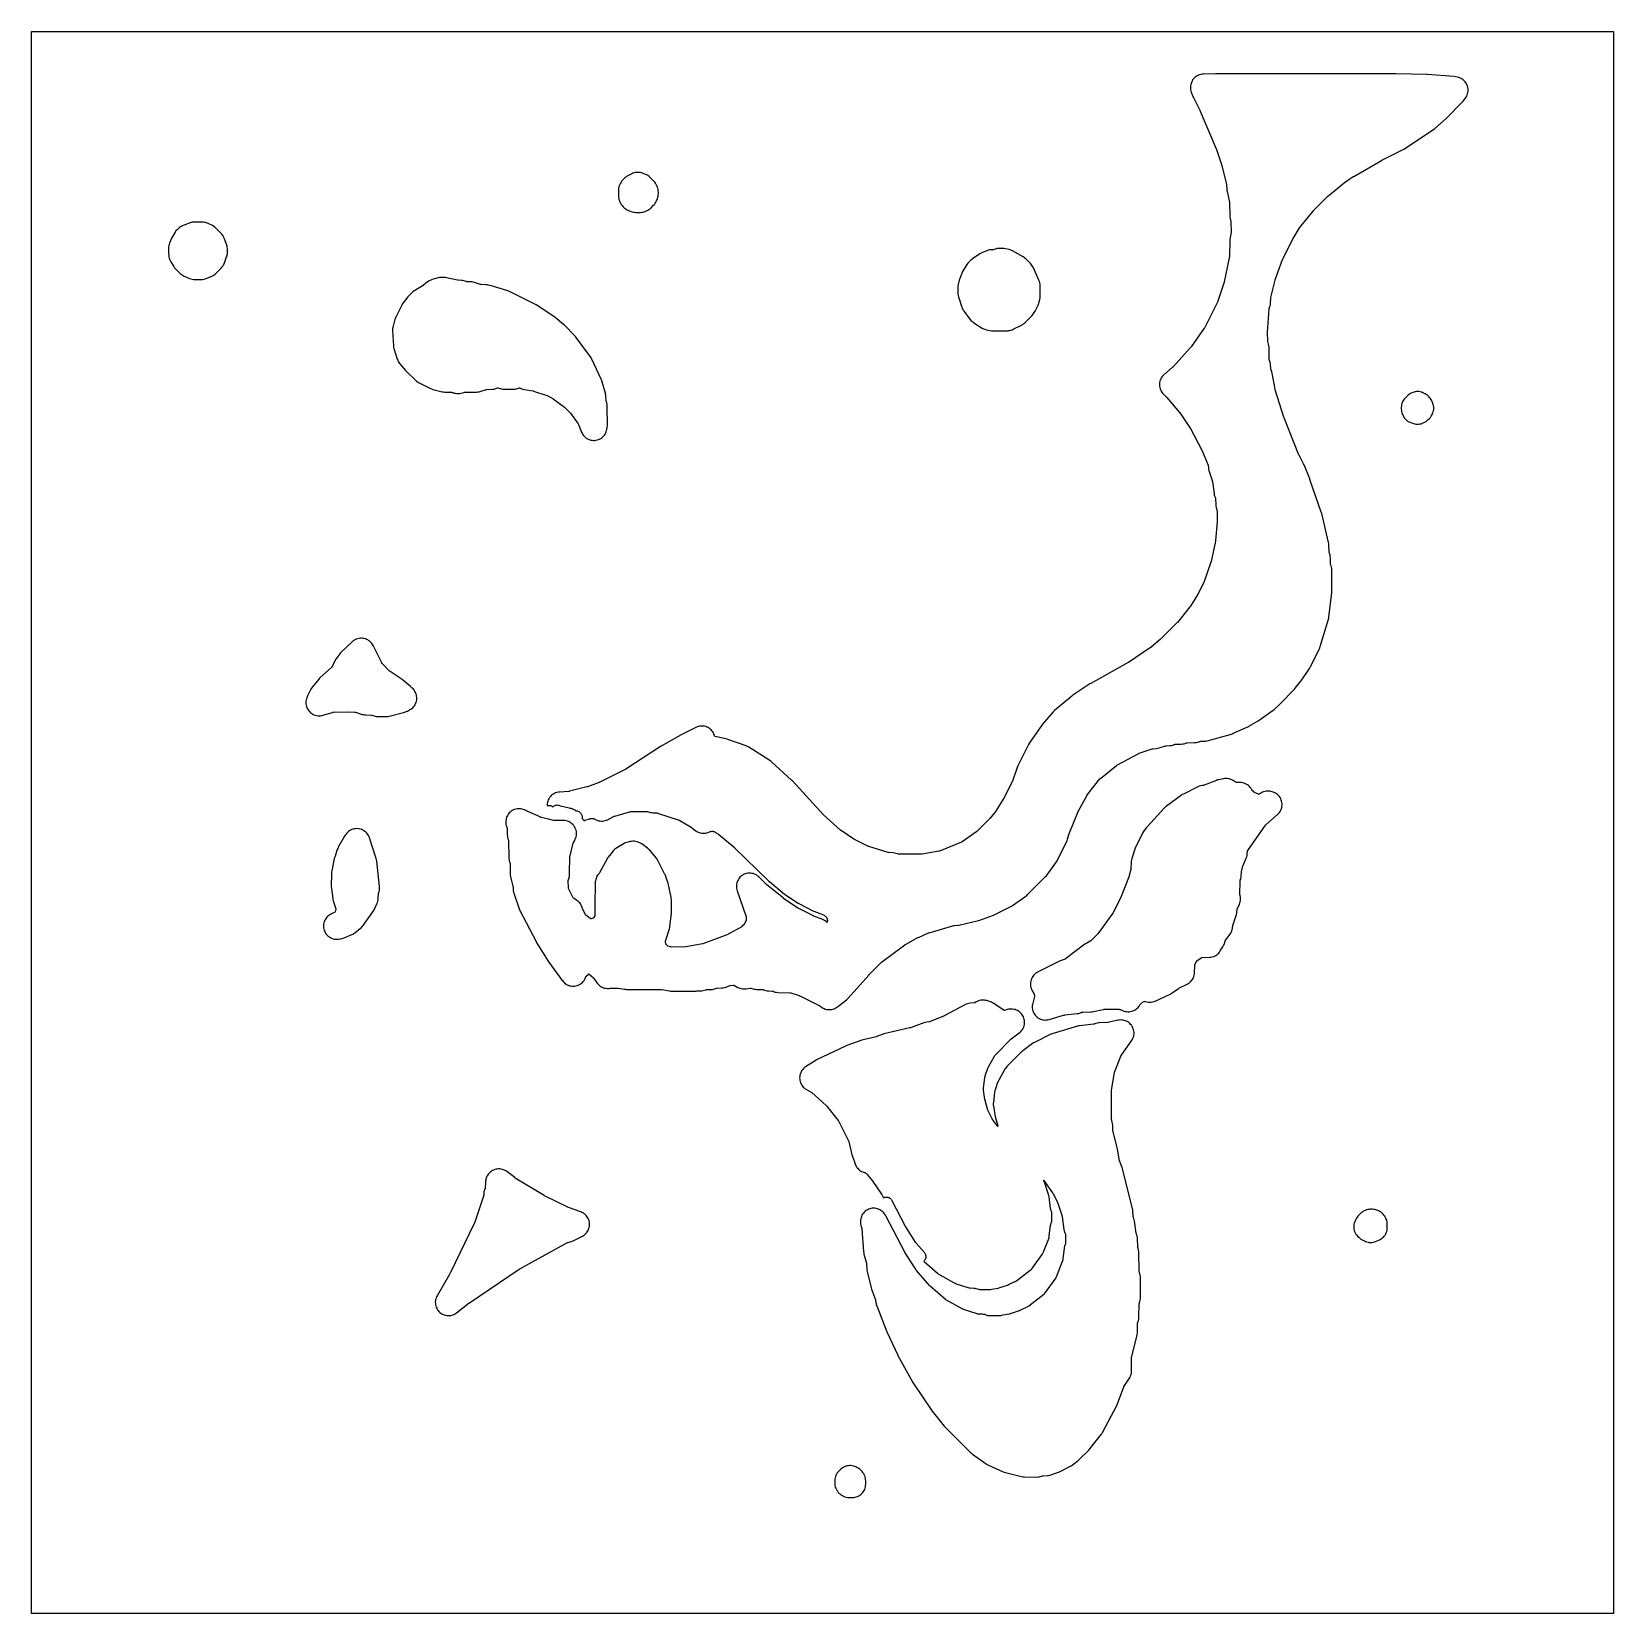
# Model space of a CAD drawing. Header units: millimetres. Extents: x 0 to 300, y 0 to 300.
import ezdxf

# ---------------------------------------------------------------- set-up
doc = ezdxf.new("R2010")
doc.units = ezdxf.units.MM
doc.layers.add('CUT', color=7, linetype='CONTINUOUS')

msp = doc.modelspace()

# ---------------------------------------------------------------- linework, layer by layer
at = {"layer": 'CUT'}
for points in [[(299.9561, 0.0029), (299.8976, 0), (0.0614, 0), (0.0029, 0.0029), (0, 0.0614), (0, 299.9386), (0.0029, 299.9971), (0.0614, 300), (299.8976, 300), (299.9561, 299.9971), (299.9589, 299.9386), (299.9589, 0.0614)], [(90.3346, 146.9246), (90.4354, 146.6191), (90.4409, 146.6007), (90.4498, 146.5602), (90.4545, 146.519), (90.4552, 146.4997), (90.4893, 143.3535), (90.5005, 143.1427), (90.5294, 142.9335), (90.5759, 142.7275), (90.7174, 142.2047), (90.7227, 142.1825), (90.7367, 142.0845), (90.7379, 142.0616), (90.7786, 140.0386), (90.8021, 139.7432), (90.8604, 139.4526), (91.2692, 137.8996), (91.2735, 137.8815), (91.2861, 137.8024), (91.2877, 137.7839), (91.3188, 137.2666), (91.3413, 137.0499), (91.3826, 136.8361), (91.4423, 136.6267), (92.3842, 133.7982), (92.4548, 133.6115), (92.54, 133.431), (95.7427, 127.297), (95.8317, 127.1405), (97.9539, 123.7036), (98.0638, 123.5404), (100.6371, 120.0252), (100.6438, 120.0156), (100.7923, 119.824), (100.9586, 119.6477), (101.1413, 119.4883), (101.3385, 119.3473), (101.5484, 119.2262), (101.7691, 119.1259), (101.9985, 119.0474), (102.2344, 118.9916), (102.4746, 118.9588), (102.7168, 118.9495), (102.9588, 118.9637), (103.1983, 119.0012), (103.433, 119.0618), (103.6608, 119.1448), (103.8794, 119.2495), (104.0869, 119.3748), (104.2813, 119.5197), (104.4607, 119.6827), (104.6235, 119.8624), (104.7681, 120.0569), (104.8932, 120.2645), (104.9976, 120.4833), (105.0803, 120.7112), (105.0915, 120.7474), (105.1146, 120.7765), (105.1263, 120.7892), (105.5805, 121.263), (105.5933, 121.2756), (105.622, 121.3001), (105.6534, 121.2792), (105.6676, 121.2682), (106.5601, 120.5356), (106.5753, 120.5225), (106.6056, 120.4917), (106.6324, 120.4578), (106.6435, 120.4412), (107.1108, 119.7002), (107.2541, 119.4963), (107.4169, 119.3077), (107.5978, 119.1362), (107.7948, 118.9836), (108.006, 118.8514), (108.2294, 118.7408), (108.4626, 118.653), (108.7035, 118.5889), (108.9495, 118.5491), (109.1983, 118.534), (109.4473, 118.5437), (109.6941, 118.5782), (109.7227, 118.5836), (109.7585, 118.5872), (109.7752, 118.5877), (111.149, 118.6021), (111.1664, 118.6019), (111.2409, 118.5958), (111.258, 118.5932), (112.4087, 118.3914), (112.6193, 118.3636), (112.8316, 118.3538), (119.3811, 118.3302), (119.4329, 118.3279), (119.4843, 118.3212), (120.9681, 118.0667), (121.181, 118.0396), (121.3954, 118.0308), (125.9407, 118.0392), (126.1638, 118.0496), (126.385, 118.0799), (126.4033, 118.0832), (126.4656, 118.0914), (126.5643, 118.0842), (126.8344, 118.0793), (127.1035, 118.1035), (127.3683, 118.1566), (127.8946, 118.292), (127.9148, 118.2966), (128.0031, 118.3093), (128.0238, 118.3105), (128.8738, 118.3376), (129.0921, 118.3542), (129.3082, 118.3898), (129.5203, 118.4442), (129.7268, 118.5169), (129.8487, 118.5659), (129.8538, 118.5678), (129.9007, 118.5823), (129.9298, 118.5858), (129.9544, 118.5872), (130.8356, 118.6154), (131.112, 118.6396), (131.384, 118.6943), (131.6482, 118.7788), (132.4485, 119.0847), (132.4651, 119.0906), (132.5015, 119.1007), (132.5388, 119.1074), (132.5563, 119.1093), (133.066, 119.1524), (133.0838, 119.1534), (133.1218, 119.153), (133.157, 119.1385), (133.1729, 119.1305), (133.9244, 118.7319), (134.1342, 118.6328), (134.3523, 118.5536), (134.5768, 118.495), (134.8058, 118.4574), (135.0373, 118.4412), (135.2692, 118.4465), (135.4997, 118.4733), (136.2868, 118.6022), (136.3048, 118.6047), (136.3437, 118.6072), (136.3816, 118.5985), (136.399, 118.5931), (136.7615, 118.4715), (136.9997, 118.4044), (137.2435, 118.3613), (137.4903, 118.3424), (138.6544, 118.3114), (138.6757, 118.3102), (138.7213, 118.3037), (138.7659, 118.2921), (138.786, 118.2849), (138.9548, 118.2196), (139.2115, 118.1359), (139.4758, 118.0804), (139.7445, 118.0537), (140.4444, 118.0221), (140.4499, 118.0217), (140.4986, 118.0154), (140.5266, 118.0065), (140.5496, 117.9976), (140.5939, 117.9791), (140.81, 117.9003), (141.0325, 117.8416), (141.2594, 117.8037), (141.4888, 117.7868), (143.8353, 117.7221), (143.8536, 117.7211), (143.8929, 117.7162), (143.9314, 117.7074), (143.949, 117.702), (145.5529, 117.1687), (145.6328, 117.1389), (145.7103, 117.1035), (149.4441, 115.2342), (149.4593, 115.2262), (149.522, 115.1874), (149.5359, 115.1774), (149.7536, 115.0133), (149.9307, 114.8914), (150.1175, 114.7852), (150.3128, 114.6954), (150.5151, 114.6228), (150.5314, 114.6177), (150.7651, 114.5572), (151.0035, 114.5195), (151.2445, 114.5049), (151.4858, 114.5137), (151.7251, 114.5457), (151.9602, 114.6006), (152.1889, 114.678), (152.4091, 114.777), (152.6187, 114.8969), (152.8157, 115.0363), (154.5399, 116.3863), (154.7101, 116.5324), (154.8666, 116.6932), (158.7446, 121.053), (158.7687, 121.0793), (158.7936, 121.1049), (161.0673, 123.3718), (161.1287, 123.4289), (161.1939, 123.4814), (165.5996, 126.7836), (165.665, 126.8293), (165.7332, 126.8704), (168.045, 128.1619), (168.0995, 128.1905), (168.1554, 128.2163), (170.0802, 129.0441), (170.1467, 129.0704), (170.2147, 129.0926), (174.8627, 130.4601), (174.8829, 130.4654), (174.9721, 130.4811), (174.9929, 130.483), (175.6576, 130.525), (175.8605, 130.5461), (176.0611, 130.5838), (179.3318, 131.337), (179.6241, 131.4233), (182.4165, 132.4373), (182.681, 132.551), (185.6889, 134.0546), (185.8602, 134.1488), (186.0235, 134.256), (188.5459, 136.0566), (188.7089, 136.1835), (188.861, 136.3234), (192.2979, 139.7596), (192.437, 139.9106), (192.5632, 140.0725), (194.3495, 142.5684), (194.4568, 142.7314), (194.5511, 142.9023), (196.2892, 146.3667), (196.3858, 146.5845), (196.4612, 146.8105), (196.7656, 147.8924), (196.7844, 147.9529), (196.8063, 148.0123), (198.4375, 152.0887), (198.4667, 152.1558), (198.5001, 152.221), (200.1449, 155.2066), (200.1476, 155.2113), (200.1934, 155.2803), (200.2048, 155.2953), (202.5856, 158.2676), (202.5986, 158.283), (202.6599, 158.3446), (202.6752, 158.3577), (205.708, 160.8161), (205.722, 160.8269), (205.7858, 160.8693), (205.8013, 160.8781), (209.9402, 163.0989), (209.9449, 163.1013), (210.0197, 163.134), (210.0371, 163.1403), (212.5002, 163.9657), (212.5052, 163.9672), (212.5532, 163.9792), (212.5785, 163.9832), (212.6014, 163.9854), (213.2395, 164.0325), (213.5296, 164.0711), (213.8132, 164.1433), (215.0192, 164.5268), (215.0243, 164.5283), (215.0735, 164.5397), (215.0993, 164.5433), (215.1227, 164.5451), (215.8558, 164.5842), (216.1388, 164.6156), (216.4165, 164.6789), (216.6851, 164.7734), (216.7886, 164.8166), (216.8046, 164.8228), (216.8402, 164.8339), (216.8766, 164.8383), (216.8941, 164.8392), (218.0231, 164.8698), (218.3075, 164.8938), (218.5873, 164.9501), (218.8588, 165.0379), (219.0046, 165.0944), (219.0098, 165.0963), (219.0562, 165.11), (219.0849, 165.1132), (219.1092, 165.1144), (220.4951, 165.148), (220.7119, 165.1626), (220.9266, 165.1961), (221.1375, 165.2481), (221.3432, 165.3182), (221.4728, 165.3687), (221.4922, 165.3757), (221.5351, 165.3872), (221.579, 165.3939), (221.5996, 165.3953), (222.383, 165.4282), (222.6668, 165.4563), (222.9455, 165.5166), (227.517, 166.7825), (227.6996, 166.8407), (227.8771, 166.9127), (230.6355, 168.1559), (230.8597, 168.2708), (232.6065, 169.2809), (232.8041, 169.4079), (235.286, 171.173), (235.5439, 171.3837), (236.619, 172.3883), (236.6915, 172.4588), (239.4777, 175.2822), (239.6472, 175.4724), (240.6475, 176.7174), (240.7762, 176.8927), (242.3153, 179.1924), (242.473, 179.4633), (244.2195, 182.9502), (244.3077, 183.147), (244.3786, 183.3507), (245.9377, 188.5418), (245.9918, 188.7557), (246.0268, 188.9737), (246.5615, 193.5969), (246.578, 193.8965), (246.5581, 197.9187), (246.5438, 198.1738), (246.5035, 198.426), (246.4377, 198.6728), (246.3454, 198.9595), (246.3404, 198.9763), (246.3322, 199.0133), (246.3275, 199.0508), (246.3266, 199.0684), (246.2905, 200.2282), (246.2734, 200.453), (246.236, 200.6753), (246.1788, 200.8934), (246.1022, 201.1055), (246.072, 201.1784), (246.0659, 201.1943), (246.055, 201.2294), (246.0507, 201.2655), (246.0498, 201.2828), (246.0123, 202.6109), (245.9921, 202.8653), (245.946, 203.1163), (244.6493, 208.5927), (244.578, 208.8376), (242.4155, 215.0579), (242.3752, 215.1658), (241.3133, 217.8193), (241.2154, 218.034), (240.3166, 219.7812), (240.292, 219.8319), (240.2698, 219.8837), (237.5174, 226.7634), (237.5017, 226.805), (237.4875, 226.8471), (235.8465, 232.0396), (235.8258, 232.1134), (235.8098, 232.1885), (235.2606, 235.2535), (235.2139, 235.4625), (235.1494, 235.6667), (235.0677, 235.8646), (235.0047, 236.0005), (234.9974, 236.0171), (234.9845, 236.054), (234.9789, 236.0927), (234.9776, 236.1109), (234.9472, 236.7735), (234.927, 236.9959), (234.887, 237.2156), (234.8276, 237.4309), (234.7492, 237.64), (234.7286, 237.6883), (234.722, 237.705), (234.7103, 237.7418), (234.7058, 237.7802), (234.7051, 237.7982), (234.6596, 240.1363), (234.6368, 240.4279), (234.5802, 240.7148), (234.4528, 241.2063), (234.4483, 241.226), (234.4356, 241.3121), (234.4342, 241.3322), (234.3751, 242.8495), (234.3743, 242.915), (234.3772, 242.9805), (234.6941, 247.4376), (234.6959, 247.4562), (234.7028, 247.4961), (234.7136, 247.535), (234.72, 247.5527), (234.7772, 247.6997), (234.8635, 247.9642), (234.9199, 248.2367), (234.9457, 248.5137), (234.9803, 249.4472), (234.9815, 249.4666), (234.9932, 249.5497), (234.9974, 249.5687), (235.8086, 252.8304), (235.8244, 252.8878), (235.843, 252.9443), (237.2196, 256.7927), (237.2459, 256.8596), (237.2761, 256.9249), (239.1495, 260.6671), (239.1768, 260.7185), (239.2066, 260.7685), (240.5844, 262.9573), (240.6248, 263.0173), (240.6688, 263.0748), (243.0335, 265.9796), (243.0716, 266.0241), (243.1118, 266.0667), (245.6839, 268.6583), (245.7278, 268.7003), (245.7737, 268.74), (248.8836, 271.2924), (248.9263, 271.3258), (248.9704, 271.3573), (250.6433, 272.4927), (250.6789, 272.5159), (250.7154, 272.5379), (255.9726, 275.5824), (256.0069, 275.6015), (256.0417, 275.6194), (259.9514, 277.5524), (260.2348, 277.7164), (265.8335, 281.4672), (266.0783, 281.6541), (268.2249, 283.5124), (268.3699, 283.6484), (271.2796, 286.6034), (271.4796, 286.8329), (271.8964, 287.3746), (272.0336, 287.5719), (272.1512, 287.7814), (272.2482, 288.0013), (272.3236, 288.2294), (272.3768, 288.4638), (272.4073, 288.7021), (272.4147, 288.9423), (272.399, 289.1821), (272.3603, 289.4193), (272.2991, 289.6517), (272.2158, 289.8771), (272.1113, 290.0935), (271.9865, 290.2988), (271.8426, 290.4912), (271.6808, 290.6689), (271.5028, 290.8303), (271.31, 290.9738), (271.1044, 291.0981), (270.8878, 291.2022), (270.6622, 291.2849), (270.4297, 291.3456), (270.027, 291.4303), (269.7152, 291.4757), (264.7385, 291.8806), (264.5829, 291.8884), (258.6996, 291.9993), (258.6503, 291.9998), (224.5496, 291.9698), (224.5088, 291.9694), (222.2076, 291.9298), (221.9682, 291.9142), (221.7313, 291.8756), (221.4992, 291.8146), (221.274, 291.7315), (221.0579, 291.6273), (220.8527, 291.5028), (220.6604, 291.3592), (220.4828, 291.1978), (220.3214, 291.0202), (220.1779, 290.8279), (220.0534, 290.6227), (219.9492, 290.4065), (219.8662, 290.1813), (219.8051, 289.9492), (219.7666, 289.7123), (219.751, 289.4729), (219.7584, 289.233), (219.7888, 288.9949), (219.8419, 288.7609), (219.9172, 288.533), (220.2806, 287.5878), (220.3863, 287.3505), (221.5837, 284.9991), (221.6022, 284.9612), (221.6193, 284.9226), (224.6507, 277.7562), (224.6681, 277.7126), (224.6838, 277.6684), (225.7696, 274.4085), (225.7834, 274.3643), (225.7955, 274.3195), (226.6021, 271.0767), (226.6062, 271.0582), (226.6178, 270.9771), (226.6191, 270.9581), (226.6548, 270.106), (226.674, 269.8842), (226.7129, 269.665), (227.1568, 267.6804), (227.1606, 267.6613), (227.1704, 267.578), (227.1711, 267.5586), (227.2037, 265.125), (227.2229, 264.8474), (227.2728, 264.5737), (227.4228, 263.9504), (227.427, 263.9308), (227.4381, 263.8452), (227.4391, 263.8253), (227.4806, 262.0507), (227.4806, 262.0328), (227.4751, 261.9556), (227.4725, 261.9379), (227.2429, 260.5763), (227.2187, 260.3906), (227.2084, 260.2037), (227.1622, 257.5243), (227.1615, 257.5066), (227.153, 257.4307), (227.1498, 257.4132), (226.0721, 252.2435), (226.0559, 252.1756), (226.0357, 252.1089), (224.9537, 248.8716), (224.924, 248.7923), (224.8888, 248.7154), (222.4787, 243.9078), (222.4371, 243.8319), (222.3901, 243.7592), (219.8968, 240.1925), (219.8492, 240.129), (219.7974, 240.0688), (216.4545, 236.4322), (216.4083, 236.3847), (216.3596, 236.3398), (214.7383, 234.9284), (214.5621, 234.7592), (214.4033, 234.5736), (214.2633, 234.3734), (214.1436, 234.1605), (214.0452, 233.937), (213.9691, 233.7049), (213.916, 233.4665), (213.8864, 233.224), (213.8806, 232.9799), (213.8987, 232.7363), (213.9404, 232.4956), (214.0054, 232.2602), (214.0931, 232.0322), (214.2027, 231.8139), (214.333, 231.6073), (214.4828, 231.4144), (214.6508, 231.2371), (215.1701, 230.7398), (215.2184, 230.6909), (215.2637, 230.6393), (217.9681, 227.3748), (218.0051, 227.3277), (218.0397, 227.2789), (219.7024, 224.8031), (219.7345, 224.7526), (219.764, 224.7006), (221.9392, 220.6328), (221.9688, 220.5735), (221.9951, 220.5127), (223.093, 217.7632), (223.0992, 217.7465), (223.11, 217.7097), (223.1172, 217.672), (223.1193, 217.6543), (223.1551, 217.2809), (223.1959, 217.0111), (223.2659, 216.7473), (223.9339, 214.6897), (223.9388, 214.673), (223.9553, 214.5999), (223.958, 214.5827), (224.244, 212.382), (224.2831, 212.1601), (224.342, 211.9426), (224.4203, 211.7312), (224.4948, 211.5548), (224.5012, 211.5386), (224.5126, 211.5029), (224.5171, 211.4657), (224.518, 211.4483), (224.5518, 210.2334), (224.5698, 209.9955), (224.6104, 209.7604), (224.6732, 209.5303), (224.7804, 209.2005), (224.7858, 209.1823), (224.7945, 209.1422), (224.799, 209.1015), (224.7997, 209.0825), (224.8191, 207.1637), (224.8184, 207.1088), (224.8152, 207.0539), (224.5213, 203.4834), (224.5127, 203.4079), (224.4993, 203.3331), (223.685, 199.5063), (223.6658, 199.4289), (223.6415, 199.353), (222.2718, 195.5239), (222.2455, 195.4568), (222.2151, 195.3914), (221.1726, 193.3109), (221.1455, 193.2599), (221.116, 193.2103), (219.7491, 191.0367), (219.7102, 190.9786), (219.6679, 190.9229), (217.282, 187.9647), (217.2397, 187.9151), (217.1947, 187.8679), (214.0894, 184.7796), (214.0538, 184.7456), (214.0169, 184.7132), (212.2775, 183.2474), (212.2267, 183.207), (212.1738, 183.1693), (208.0015, 180.3681), (207.9591, 180.341), (207.9157, 180.3156), (200.8375, 176.385), (200.6583, 176.2754), (197.4539, 174.1256), (197.2449, 173.9689), (194.004, 171.264), (193.8542, 171.1283), (193.7159, 170.9811), (191.7105, 168.665), (191.5504, 168.4593), (189.2162, 165.1148), (189.031, 164.8034), (186.997, 160.7418), (186.867, 160.4318), (185.9867, 157.8591), (185.9589, 157.7857), (185.9263, 157.7144), (184.3333, 154.5106), (184.3037, 154.4549), (184.2713, 154.4008), (182.9227, 152.2838), (182.8853, 152.2286), (182.8449, 152.1756), (181.7655, 150.8384), (181.7255, 150.7913), (181.683, 150.7463), (179.3243, 148.3754), (179.3204, 148.3717), (179.2586, 148.3188), (179.2439, 148.3077), (176.4622, 146.3247), (176.4436, 146.3123), (176.3592, 146.2661), (176.3388, 146.2572), (172.1886, 144.5902), (172.1705, 144.5835), (172.0902, 144.5605), (172.0712, 144.5566), (168.8987, 143.9919), (168.8821, 143.9894), (168.8103, 143.9831), (168.7936, 143.9827), (164.5098, 143.9889), (164.4919, 143.9894), (164.4533, 143.9931), (164.4153, 144.0005), (164.3979, 144.0053), (163.9418, 144.1408), (163.6503, 144.2087), (163.3528, 144.2413), (162.5121, 144.2828), (162.5069, 144.2831), (162.4578, 144.2895), (162.4327, 144.295), (162.4105, 144.3012), (158.7878, 145.4193), (158.7828, 145.4209), (158.7088, 145.4503), (158.6925, 145.458), (156.058, 146.7775), (155.9913, 146.8136), (155.927, 146.8539), (153.5488, 148.4519), (153.483, 148.4994), (153.4206, 148.5513), (150.1871, 151.4331), (150.143, 151.4745), (150.101, 151.5181), (144.2662, 157.8911), (144.1097, 158.0476), (140.3373, 161.4986), (140.1667, 161.6412), (139.9841, 161.7682), (136.0198, 164.27), (135.7801, 164.4034), (135.5273, 164.5098), (132.0066, 165.7687), (131.685, 165.86), (129.5863, 166.3064), (129.5687, 166.3105), (129.5324, 166.3221), (129.4992, 166.439), (129.4986, 166.4388), (129.4734, 166.5369), (129.3912, 166.7634), (129.2877, 166.981), (129.1636, 167.1876), (129.0203, 167.3812), (128.859, 167.5602), (128.6811, 167.7228), (128.4885, 167.8676), (128.2828, 167.9931), (128.066, 168.0982), (127.8401, 168.182), (127.6072, 168.2436), (127.3694, 168.2826), (127.129, 168.2984), (126.8881, 168.2911), (126.6491, 168.2605), (126.4141, 168.2072), (126.1854, 168.1314), (125.965, 168.034), (123.2806, 166.6891), (123.1601, 166.6246), (119.4021, 164.4771), (119.2831, 164.4047), (112.6864, 160.1308), (112.6298, 160.0963), (112.5714, 160.0651), (107.7417, 157.6495), (107.6851, 157.6231), (107.6272, 157.5996), (105.4407, 156.7793), (105.3755, 156.757), (105.3091, 156.7384), (102.0023, 155.9178), (101.9971, 155.9166), (101.9165, 155.9034), (101.898, 155.9016), (100.0748, 155.7665), (99.8327, 155.7367), (99.5947, 155.6834), (99.363, 155.6071), (99.1398, 155.5087), (98.9273, 155.3889), (98.7275, 155.249), (98.5422, 155.0903), (98.3733, 154.9144), (98.2224, 154.7227), (98.0909, 154.5173), (97.98, 154.3001), (97.8908, 154.0731), (97.8241, 153.8384), (97.7806, 153.5984), (97.7607, 153.3553), (97.7631, 153.2073), (97.8553, 153.2297), (97.9701, 153.2461), (98.0859, 153.2513), (98.2017, 153.2453), (98.3164, 153.2281), (98.4289, 153.2), (98.5381, 153.1611), (98.6431, 153.1119), (98.7429, 153.0528), (98.8308, 152.9884), (98.9081, 153.0571), (99.0017, 153.1253), (99.1015, 153.1843), (99.2066, 153.2333), (99.3158, 153.2719), (99.4283, 153.2999), (99.5429, 153.3168), (99.6587, 153.3226), (99.7744, 153.3173), (99.8891, 153.3008), (100.0017, 153.2733), (100.1111, 153.235), (100.2163, 153.1864), (100.2187, 153.1852), (100.2275, 153.1816), (100.2929, 153.1624), (101.9615, 152.7592), (102.0607, 152.7393), (102.0814, 152.736), (102.1397, 152.7251), (102.2558, 152.7005), (102.3706, 152.6703), (102.4837, 152.6343), (102.5948, 152.5929), (102.7038, 152.5459), (102.8104, 152.4937), (102.9142, 152.4362), (103.0151, 152.3737), (103.1127, 152.3063), (103.1982, 152.2472), (103.2061, 152.2429), (103.2151, 152.2391), (103.2244, 152.2362), (103.2339, 152.2342), (103.2908, 152.2284), (103.3079, 152.2276), (103.4224, 152.2108), (103.5348, 152.1831), (103.644, 152.1447), (103.749, 152.0959), (103.8488, 152.0372), (103.9425, 151.9692), (104.0292, 151.8925), (104.1081, 151.8078), (104.1784, 151.7159), (104.2396, 151.6176), (104.291, 151.5139), (104.3322, 151.4057), (104.3628, 151.294), (104.3825, 151.18), (104.3911, 151.0645), (104.3885, 150.9488), (104.3748, 150.8338), (104.3691, 150.8077), (104.3927, 150.7902), (104.4803, 150.7113), (104.5597, 150.6241), (104.6302, 150.5295), (104.6911, 150.4285), (104.7401, 150.3255), (104.7665, 150.3437), (104.8321, 150.3938), (104.8905, 150.4152), (105.8858, 150.7249), (105.944, 150.7414), (105.9636, 150.7465), (106.0789, 150.7703), (106.1905, 150.7821), (106.3026, 150.7827), (106.4142, 150.7723), (106.5243, 150.7509), (106.6318, 150.7188), (106.7355, 150.6762), (106.8941, 150.5919), (106.8943, 150.5923), (107.0501, 150.5095), (107.2783, 150.4157), (107.5148, 150.3448), (107.757, 150.2977), (108.0027, 150.2746), (108.2495, 150.2759), (108.495, 150.3015), (108.7367, 150.3512), (108.9724, 150.4245), (109.1997, 150.5206), (109.4164, 150.6387), (109.4383, 150.6521), (109.4583, 150.6628), (110.4901, 151.1848), (110.5073, 151.193), (110.5836, 151.2224), (110.6018, 151.2278), (113.6397, 152.0579), (113.6448, 152.0592), (113.6944, 152.0685), (113.7204, 152.0711), (113.7439, 152.0719), (116.625, 152.1067), (116.6449, 152.1064), (116.6876, 152.1024), (116.7296, 152.0938), (116.7487, 152.0883), (117.1457, 151.9628), (117.3525, 151.907), (117.5633, 151.8691), (117.7766, 151.8494), (118.5908, 151.8093), (118.6077, 151.808), (118.6441, 151.8029), (118.6801, 151.7945), (118.6958, 151.7896), (122.8157, 150.4197), (122.8333, 150.4133), (122.907, 150.3804), (122.9234, 150.3715), (124.7854, 149.3058), (124.8442, 149.2698), (124.9009, 149.2305), (125.9635, 148.4466), (126.1681, 148.3107), (126.385, 148.1955), (126.6123, 148.1021), (126.8475, 148.0315), (127.0886, 147.9843), (127.3332, 147.9611), (127.5788, 147.9619), (127.8232, 147.9868), (128.064, 148.0356), (128.2988, 148.1078), (128.5254, 148.2027), (128.5769, 148.2273), (128.6791, 148.2695), (128.7858, 148.3016), (128.8952, 148.3232), (129.0062, 148.3339), (129.1178, 148.3337), (129.2287, 148.3225), (129.338, 148.3004), (129.4446, 148.2678), (129.5475, 148.2248), (129.6507, 148.1693), (129.6674, 148.1592), (129.7192, 148.1262), (130.1554, 147.8327), (130.2061, 147.7967), (130.2468, 147.7663), (130.2956, 147.7278), (133.2064, 145.3166), (133.2449, 145.2834), (133.2758, 145.2556), (133.3129, 145.2208), (139.7668, 138.9227), (139.9264, 138.7798), (142.7934, 136.4257), (142.9893, 136.2803), (145.3365, 134.7094), (145.6016, 134.5546), (148.1529, 133.2685), (148.3576, 133.1766), (150.1576, 132.4636), (150.2135, 132.4399), (150.2311, 132.4319), (150.3341, 132.379), (150.4268, 132.3194), (150.5133, 132.2511), (150.5927, 132.1746), (150.6644, 132.0909), (150.7276, 132.0005), (150.7817, 131.9045), (150.8262, 131.8037), (150.8608, 131.699), (150.885, 131.5915), (150.8987, 131.4821), (150.9017, 131.3719), (150.8939, 131.2619), (150.8756, 131.1533), (150.8544, 131.075), (150.8464, 131.0538), (150.8441, 131.056), (150.6617, 131.2145), (150.4649, 131.3546), (150.2555, 131.4752), (150.0354, 131.5749), (148.3254, 132.2522), (148.2748, 132.2736), (148.2252, 132.2972), (147.7716, 132.5258), (145.3954, 133.7237), (145.3294, 133.7595), (145.2656, 133.7994), (142.6563, 135.5458), (142.6075, 135.5803), (142.5604, 135.6171), (139.4314, 138.1862), (139.3915, 138.2204), (139.3532, 138.2562), (137.8899, 139.6842), (137.7038, 139.8486), (137.5024, 139.9937), (137.2875, 140.1181), (137.0613, 140.2205), (136.8261, 140.3001), (136.5841, 140.3559), (136.3378, 140.3874), (136.0896, 140.3944), (135.8419, 140.3766), (135.5972, 140.3344), (135.3579, 140.2682), (135.1264, 140.1785), (134.9049, 140.0663), (134.6956, 139.9327), (134.5006, 139.7789), (134.3218, 139.6066), (134.161, 139.4174), (134.0197, 139.2132), (133.8994, 138.996), (133.8013, 138.7679), (133.7262, 138.5312), (133.675, 138.2882), (133.6482, 138.0414), (133.646, 137.7931), (133.6684, 137.5458), (133.7153, 137.3019), (133.7861, 137.0639), (135.4667, 132.2953), (135.4735, 132.2742), (135.4838, 132.2294), (135.489, 132.1838), (135.4897, 132.1616), (135.4909, 131.5269), (135.4904, 131.5057), (135.4858, 131.4622), (135.472, 131.4206), (135.4637, 131.4011), (135.4541, 131.3802), (135.4425, 131.3562), (135.1872, 130.7959), (135.178, 130.7771), (135.1544, 130.7378), (135.1266, 130.7014), (135.1117, 130.685), (134.7559, 130.3141), (134.7418, 130.3002), (134.7107, 130.2736), (134.6771, 130.2503), (134.66, 130.2403), (132.0874, 128.8129), (132.0831, 128.8106), (132.0173, 128.7799), (132.0013, 128.7735), (127.3157, 127.0161), (127.2999, 127.0105), (127.2329, 126.9917), (127.2165, 126.9881), (124.1525, 126.3989), (124.1342, 126.3958), (124.0576, 126.3884), (124.0391, 126.3879), (121.2771, 126.3794), (121.2604, 126.3797), (121.2259, 126.3825), (121.1916, 126.3882), (121.1758, 126.3919), (120.6452, 126.527), (120.6274, 126.532), (120.5918, 126.5447), (120.5657, 126.5723), (120.554, 126.5865), (120.2887, 126.9256), (120.2768, 126.9415), (120.255, 126.9762), (120.2444, 127.0158), (120.2408, 127.0354), (120.1889, 127.3592), (120.1864, 127.3776), (120.1839, 127.4155), (120.192, 127.4527), (120.1972, 127.4705), (120.9516, 129.8335), (121.0144, 130.0696), (121.0539, 130.3107), (121.3308, 132.7404), (121.3467, 133.0466), (121.3256, 135.331), (121.3102, 135.5854), (121.2691, 135.837), (120.7588, 138.1929), (120.6856, 138.4591), (120.1874, 139.9435), (120.1215, 140.118), (120.0428, 140.2871), (118.7473, 142.8182), (118.6065, 143.0591), (118.4398, 143.2828), (117.2085, 144.7554), (117.0059, 144.9705), (116.7793, 145.1602), (115.9594, 145.768), (115.7092, 145.9312), (115.4413, 146.0634), (115.0065, 146.2466), (114.7666, 146.3335), (114.5191, 146.3956), (114.2666, 146.432), (114.0116, 146.4426), (113.7569, 146.4271), (113.5051, 146.3857), (113.1066, 146.2991), (112.8403, 146.2257), (112.5838, 146.1233), (112.3401, 145.9932), (110.8178, 145.0692), (110.6284, 144.942), (110.4514, 144.7982), (110.2882, 144.6388), (110.1402, 144.4652), (109.3526, 143.4506), (109.237, 143.2888), (109.1346, 143.1183), (107.6683, 140.4408), (107.6588, 140.4244), (107.6148, 140.3595), (107.6031, 140.3447), (107.4699, 140.1837), (107.3326, 140.0016), (107.2125, 139.8077), (107.1105, 139.6037), (107.0276, 139.3913), (106.9644, 139.1721), (106.9214, 138.9482), (106.8897, 138.7294), (106.8639, 138.3965), (106.8229, 134.436), (106.8228, 134.4337), (106.8022, 132.4346), (106.8016, 132.4164), (106.7977, 132.379), (106.7837, 132.344), (106.7761, 132.328), (106.5624, 131.9091), (106.5536, 131.8928), (106.5332, 131.8607), (106.4974, 131.8481), (106.4794, 131.8432), (106.1031, 131.7498), (106.0847, 131.7457), (106.0466, 131.7401), (106.0134, 131.7595), (105.9979, 131.7701), (105.5881, 132.0654), (105.1137, 132.4072), (105.0985, 132.4187), (105.069, 132.4446), (105.0481, 132.4779), (105.0392, 132.4948), (104.6995, 133.1755), (104.4735, 133.6283), (104.4655, 133.6455), (104.4514, 133.6821), (104.4193, 133.7972), (104.417, 133.7966), (104.384, 133.9156), (104.2999, 134.1357), (104.1955, 134.3468), (104.0717, 134.5472), (103.9296, 134.7351), (103.7704, 134.9087), (103.5956, 135.0666), (103.4067, 135.2074), (102.875, 135.5659), (102.7585, 135.6444), (102.7418, 135.6564), (102.7093, 135.6836), (102.6868, 135.7195), (102.6773, 135.7378), (101.8301, 137.4704), (101.8213, 137.4897), (101.8065, 137.5306), (101.8007, 137.5738), (101.7996, 137.5949), (101.7622, 138.9944), (101.7622, 139.016), (101.7659, 139.0603), (101.7743, 139.104), (101.7801, 139.1247), (101.9134, 139.5562), (101.9723, 139.7847), (102.0094, 140.0177), (102.0244, 140.2532), (102.0779, 143.5307), (102.079, 143.5532), (102.0911, 143.6458), (102.0959, 143.6678), (102.6943, 146.0761), (102.6994, 146.0946), (102.7126, 146.132), (102.7294, 146.168), (102.7388, 146.1848), (102.9835, 146.5985), (103.0995, 146.819), (103.193, 147.05), (103.263, 147.2892), (103.3089, 147.5341), (103.3242, 147.7123), (103.3302, 147.7824), (103.3266, 148.0316), (103.2982, 148.2792), (103.2454, 148.5227), (103.2213, 148.5969), (103.1685, 148.7598), (103.0684, 148.988), (102.9461, 149.2051), (102.8028, 149.409), (102.6399, 149.5976), (102.4591, 149.769), (102.2621, 149.9216), (102.0508, 150.0538), (101.8275, 150.1644), (101.5942, 150.2521), (101.3534, 150.3162), (101.1074, 150.356), (100.8587, 150.3711), (99.0949, 150.3901), (99.0725, 150.3909), (98.9802, 150.4024), (98.9582, 150.4071), (97.7535, 150.6982), (96.6, 150.9769), (96.5818, 150.9818), (96.5079, 151.0072), (96.4906, 151.0146), (95.9851, 151.2446), (94.0955, 152.104), (93.4615, 152.3924), (93.237, 152.4817), (93.005, 152.5489), (92.7676, 152.5934), (92.5271, 152.6147), (92.2856, 152.6128), (92.0454, 152.5876), (91.8087, 152.5393), (91.5778, 152.4684), (91.3549, 152.3755), (91.1419, 152.2616), (90.9409, 152.1276), (90.7538, 151.9749), (90.5823, 151.8048), (90.428, 151.619), (90.2924, 151.4192), (90.1767, 151.2072), (90.082, 150.985), (90.0091, 150.7547), (89.9589, 150.5185), (89.9316, 150.2785), (89.9276, 150.037), (89.9317, 149.9086), (89.9493, 149.6825), (89.9872, 149.4589), (90.0452, 149.2397), (90.1229, 149.0266), (90.1533, 148.9536), (90.1595, 148.9376), (90.1706, 148.9022), (90.175, 148.8658), (90.1759, 148.8484), (90.2095, 147.6386), (90.228, 147.3969), (90.2698, 147.1582)], [(111.2961, 268.5948), (111.3287, 268.3666), (111.3821, 268.1423), (111.456, 267.9239), (111.5497, 267.7132), (111.6691, 267.475), (111.8084, 267.2322), (111.9739, 267.0064), (112.1637, 266.8005), (112.3634, 266.6068), (112.5502, 266.4429), (112.7523, 266.2984), (112.9677, 266.1746), (113.1944, 266.0728), (113.6611, 265.8905), (113.8832, 265.8156), (114.1115, 265.7618), (114.3437, 265.7296), (114.578, 265.7193), (115.4736, 265.7219), (115.7053, 265.7334), (115.935, 265.7663), (116.1607, 265.8203), (116.3803, 265.895), (116.5921, 265.9898), (116.8302, 266.1099), (117.0635, 266.2438), (117.281, 266.4019), (117.4803, 266.5825), (117.9489, 267.0554), (118.116, 267.242), (118.2637, 267.4443), (118.3904, 267.6604), (118.4948, 267.8881), (118.6796, 268.3512), (118.757, 268.5754), (118.8128, 268.8059), (118.8465, 269.0407), (118.8578, 269.2777), (118.8578, 269.6188), (118.8467, 269.8541), (118.8136, 270.0873), (118.7586, 270.3164), (118.6823, 270.5392), (118.5854, 270.754), (118.4575, 271.005), (118.3261, 271.2325), (118.1716, 271.445), (117.9956, 271.64), (117.2654, 272.3684), (117.0808, 272.5351), (116.8806, 272.6826), (116.6666, 272.8095), (116.4412, 272.9145), (115.9518, 273.1134), (115.7227, 273.1938), (115.4869, 273.2516), (115.2465, 273.2863), (115.004, 273.2974), (114.9415, 273.2973), (114.7114, 273.2861), (114.4833, 273.2537), (114.2591, 273.2005), (114.0408, 273.1269), (113.8302, 273.0335), (113.0536, 272.6454), (112.8206, 272.5128), (112.6031, 272.356), (112.4036, 272.1769), (112.1352, 271.9085), (111.9496, 271.701), (111.7883, 271.4742), (111.6532, 271.2309), (111.5314, 270.9796), (111.4417, 270.7708), (111.3713, 270.5548), (111.3209, 270.3332), (111.2907, 270.108), (111.2812, 269.881), (111.2847, 268.8251)], [(26.0303, 257.3049), (26.1023, 257.0443), (26.1723, 256.8355), (26.2759, 256.5757), (26.4079, 256.3291), (26.9351, 255.4641), (27.1075, 255.2162), (27.3086, 254.9909), (28.1645, 254.1413), (28.3397, 253.9831), (28.529, 253.8422), (28.7307, 253.7197), (28.9431, 253.6168), (29.9611, 253.1817), (30.1961, 253.0949), (30.4385, 253.0321), (30.686, 252.9938), (30.9361, 252.9805), (32.1334, 252.9768), (32.3876, 252.989), (32.6391, 253.0269), (32.8856, 253.0902), (33.1243, 253.1783), (34.1916, 253.6348), (34.4058, 253.7388), (34.6092, 253.8627), (34.7999, 254.0054), (34.9762, 254.1656), (35.9191, 255.1086), (36.0957, 255.3049), (36.2507, 255.5188), (36.3822, 255.7478), (36.4888, 255.9894), (36.9844, 257.2956), (37.0541, 257.5076), (37.1047, 257.7249), (37.1358, 257.9459), (37.1469, 258.1688), (37.1495, 258.6443), (37.1406, 258.8704), (37.1112, 259.0946), (37.0616, 259.3153), (36.9924, 259.5306), (36.5085, 260.8299), (36.4025, 261.0738), (36.2712, 261.3051), (36.1161, 261.5212), (35.9389, 261.7196), (34.9212, 262.7436), (34.7223, 262.9234), (34.5052, 263.0808), (34.2726, 263.2141), (33.4953, 263.6056), (33.2836, 263.7002), (33.0642, 263.7747), (32.8388, 263.8286), (32.6094, 263.8614), (32.3779, 263.8729), (30.9075, 263.8771), (30.6844, 263.8678), (30.463, 263.8386), (30.2451, 263.7898), (30.0324, 263.7217), (28.7186, 263.2354), (28.4722, 263.1288), (28.2386, 262.9964), (28.0205, 262.8397), (27.8205, 262.6605), (27.5684, 262.4089), (27.3717, 262.1879), (27.2025, 261.9453), (26.6296, 261.0101), (26.5209, 260.8133), (26.4303, 260.6076), (26.1428, 259.8657), (26.0696, 259.6474), (26.0167, 259.4232), (25.9847, 259.1952), (25.9739, 258.9651), (25.9726, 257.8419), (25.9869, 257.5718)], [(176.7794, 247.0094), (177.9854, 245.414), (178.1315, 245.2381), (178.293, 245.0762), (178.4687, 244.9298), (178.6571, 244.8001), (180.2809, 243.7878), (180.5287, 243.6521), (180.7902, 243.5452), (181.0621, 243.4686), (181.7272, 243.321), (182.0012, 243.276), (182.2786, 243.2617), (185.0413, 243.2728), (185.2723, 243.2844), (185.5013, 243.3174), (185.7262, 243.3713), (185.9452, 243.4458), (186.1563, 243.5402), (187.7261, 244.3313), (187.9518, 244.4601), (188.1629, 244.6117), (188.3572, 244.7844), (189.4437, 245.8568), (189.5876, 246.0113), (189.7179, 246.1774), (190.2442, 246.9099), (190.3515, 247.0722), (190.4459, 247.2425), (190.8203, 247.9845), (190.9345, 248.2474), (191.0179, 248.5217), (191.1808, 249.1934), (191.2335, 249.4861), (191.2511, 249.783), (191.2506, 251.8472), (191.2365, 252.1112), (191.1947, 252.3723), (191.1255, 252.6275), (191.0297, 252.8739), (189.9776, 255.208), (189.877, 255.407), (189.7591, 255.5961), (189.6248, 255.7741), (189.4752, 255.9393), (188.5812, 256.8426), (188.4119, 256.9986), (188.229, 257.1383), (188.034, 257.2606), (185.9966, 258.4116), (185.7924, 258.5149), (185.5796, 258.5991), (185.36, 258.6635), (184.7111, 258.822), (184.4128, 258.8759), (184.1101, 258.8933), (183.5435, 258.8915), (183.2892, 258.8777), (183.0376, 258.8381), (182.7914, 258.7732), (182.553, 258.6835), (182.5188, 258.6686), (182.5027, 258.662), (182.4686, 258.6506), (182.4335, 258.6453), (182.4159, 258.6439), (181.9153, 258.6138), (181.6517, 258.5839), (181.3927, 258.5261), (181.1413, 258.4413), (180.3039, 258.1082), (180.064, 257.9978), (179.837, 257.8626), (178.4546, 256.937), (178.2759, 256.8055), (178.1095, 256.6586), (177.7377, 256.2998), (177.5352, 256.0795), (177.3605, 255.8366), (176.6537, 254.7186), (176.5373, 254.5135), (176.4406, 254.2984), (175.9934, 253.1623), (175.8891, 252.8318), (175.7001, 252.0466), (175.6477, 251.7536), (175.6306, 251.4564), (175.6326, 250.4735), (175.6468, 250.2124), (175.6882, 249.9542), (175.7563, 249.7018), (176.3974, 247.7403), (176.4975, 247.4831), (176.6254, 247.2385)], [(68.735, 239.6947), (69.3393, 237.889), (69.4235, 237.6717), (69.5275, 237.4632), (69.6505, 237.2653), (69.7914, 237.0797), (70.9046, 235.7473), (71.0737, 235.5641), (72.7775, 233.8952), (72.9658, 233.7285), (73.1699, 233.5815), (73.3878, 233.4558), (75.5408, 232.3537), (75.8007, 232.2388), (76.0719, 232.1541), (77.8356, 231.712), (78.1026, 231.6603), (78.3735, 231.6379), (79.6702, 231.6016), (79.6758, 231.6013), (79.7248, 231.5958), (79.753, 231.5873), (79.7763, 231.5787), (79.8671, 231.5424), (80.1101, 231.4594), (80.3603, 231.4018), (80.6151, 231.3702), (80.8718, 231.3649), (81.1277, 231.3859), (81.38, 231.433), (82.0172, 231.5863), (82.0372, 231.5906), (82.1249, 231.6018), (82.1454, 231.6027), (84.3746, 231.6432), (84.6092, 231.6586), (84.8413, 231.6958), (85.0689, 231.7548), (86.2465, 232.1195), (86.2517, 232.121), (86.3017, 232.1321), (86.328, 232.1355), (86.3518, 232.1371), (87.3368, 232.1783), (87.6199, 232.2064), (87.898, 232.2664), (88.1675, 232.3576), (88.3305, 232.4234), (88.3471, 232.4296), (88.3835, 232.4404), (88.4208, 232.4333), (88.4379, 232.4287), (88.9015, 232.293), (89.1188, 232.2398), (89.3399, 232.2063), (89.5632, 232.1927), (90.6804, 232.1745), (90.7835, 232.175), (91.4581, 232.1918), (91.6914, 232.2086), (91.9221, 232.2471), (92.1483, 232.3071), (92.3678, 232.3879), (92.4623, 232.4278), (92.4784, 232.4341), (92.5134, 232.4452), (92.548, 232.4327), (92.5638, 232.4258), (92.7398, 232.3432), (92.9514, 232.2554), (93.1702, 232.1874), (93.3942, 232.1397), (95.0797, 231.8609), (95.0847, 231.86), (95.1594, 231.8418), (95.1761, 231.8366), (97.6706, 231.0008), (97.6751, 230.9992), (97.7435, 230.9706), (97.7586, 230.9632), (98.8251, 230.4123), (98.8298, 230.4098), (98.8987, 230.3669), (98.9137, 230.3562), (101.0575, 228.7435), (101.1192, 228.6938), (101.1775, 228.6401), (102.1348, 227.6968), (102.1385, 227.6931), (102.1911, 227.6323), (102.2022, 227.6178), (103.6462, 225.6215), (103.6591, 225.6025), (103.707, 225.5155), (103.7162, 225.4944), (104.2995, 224.0391), (104.3998, 223.8199), (104.5208, 223.6115), (104.6613, 223.4156), (104.82, 223.2342), (104.9955, 223.0689), (105.186, 222.9213), (105.3899, 222.7927), (105.6052, 222.6843), (105.83, 222.5972), (106.0621, 222.5322), (106.2994, 222.4898), (106.5396, 222.4704), (106.7806, 222.4743), (107.0202, 222.5013), (107.256, 222.5513), (107.4858, 222.6238), (107.7077, 222.7181), (107.9194, 222.8333), (108.1191, 222.9684), (108.3048, 223.122), (108.4748, 223.2929), (108.6276, 223.4793), (108.7618, 223.6796), (108.876, 223.8918), (108.9693, 224.1141), (109.0407, 224.3443), (109.1004, 224.5757), (109.1446, 224.7826), (109.1711, 224.9926), (109.1798, 225.204), (109.1747, 228.8692), (109.1619, 229.1182), (109.1244, 229.3646), (109.0625, 229.6062), (108.957, 229.9466), (108.9555, 229.9518), (108.9443, 230.0018), (108.941, 230.0282), (108.9394, 230.0519), (108.9072, 230.8201), (108.89, 231.0258), (108.8559, 231.2294), (108.8052, 231.4295), (108.1073, 233.7707), (108.0481, 233.9455), (107.9762, 234.1154), (106.2044, 237.9054), (106.0926, 238.1173), (105.9611, 238.3176), (103.2713, 242.0138), (103.1537, 242.1632), (103.025, 242.3033), (101.0356, 244.3092), (100.8542, 244.475), (99.3016, 245.7595), (99.1004, 245.9096), (95.9746, 248.0058), (95.7, 248.1657), (90.506, 250.762), (90.3096, 250.8498), (90.1064, 250.9204), (87.5907, 251.675), (87.468, 251.7084), (86.6055, 251.92), (86.3709, 251.9657), (86.1331, 251.9889), (85.2323, 252.0333), (85.227, 252.0337), (85.1763, 252.0404), (85.1505, 252.0462), (85.1277, 252.0528), (83.9569, 252.4242), (83.7453, 252.4812), (83.5294, 252.5195), (83.3111, 252.5387), (82.549, 252.5723), (82.5317, 252.5735), (82.4948, 252.5785), (82.4598, 252.5901), (82.4436, 252.5968), (82.4023, 252.6149), (82.1867, 252.6977), (81.9644, 252.7602), (81.7373, 252.8019), (81.5073, 252.8226), (80.8827, 252.8495), (80.8774, 252.8499), (80.796, 252.86), (80.7776, 252.8635), (78.6919, 253.3153), (78.4579, 253.3544), (78.2211, 253.3712), (77.7623, 253.382), (77.5476, 253.3778), (77.3341, 253.3551), (77.1232, 253.3143), (76.4053, 253.1428), (76.1246, 253.0581), (75.8557, 252.9411), (75.2671, 252.6428), (75.0172, 252.4973), (74.7857, 252.3239), (74.2406, 251.8642), (74.2364, 251.8609), (74.17, 251.8134), (74.1542, 251.8036), (72.7704, 250.9904), (72.5289, 250.8289), (72.3078, 250.6404), (71.394, 249.7651), (71.2536, 249.6192), (71.1254, 249.4625), (70.4176, 248.5215), (70.2905, 248.3357), (70.1807, 248.1392), (69.0396, 245.8635), (68.9359, 245.6268), (68.8571, 245.3807), (68.5371, 244.1679), (68.4845, 243.917), (68.4579, 243.6621), (68.4575, 243.4059), (68.6088, 240.364), (68.6304, 240.1373), (68.6726, 239.9136)], [(261.406, 225.9029), (261.8406, 225.7292), (262.0625, 225.6524), (262.2907, 225.5967), (262.523, 225.5627), (262.7575, 225.5506), (262.7955, 225.5505), (263.0277, 225.5602), (263.258, 225.5916), (263.4844, 225.6441), (263.705, 225.7175), (263.9177, 225.811), (264.199, 225.9506), (264.4345, 226.0838), (264.6542, 226.2416), (264.8555, 226.4223), (265.0831, 226.6499), (265.2593, 226.8457), (265.4139, 227.0589), (265.5452, 227.2872), (265.6263, 227.4472), (265.7227, 227.6619), (265.7985, 227.8847), (265.853, 228.1136), (265.8858, 228.3466), (265.8965, 228.5817), (265.885, 228.8167), (265.8515, 229.0496), (265.7963, 229.2783), (265.7198, 229.5009), (265.5715, 229.8741), (265.4693, 230.0983), (265.3456, 230.3114), (265.2016, 230.5112), (265.0385, 230.6959), (264.8951, 230.843), (264.6956, 231.0266), (264.4774, 231.1876), (264.2431, 231.3239), (263.9841, 231.4564), (263.7713, 231.553), (263.5505, 231.6292), (263.3235, 231.6845), (263.0923, 231.7184), (262.859, 231.7306), (262.6256, 231.7209), (262.3941, 231.6895), (262.1665, 231.6366), (261.9449, 231.5627), (261.7312, 231.4684), (261.5086, 231.3576), (261.2711, 231.2226), (261.0498, 231.0626), (260.8472, 230.8793), (260.469, 230.4976), (260.3049, 230.3148), (260.1596, 230.1169), (260.0343, 229.9056), (259.9305, 229.6831), (259.8489, 229.4515), (259.7905, 229.2129), (259.7557, 228.9698), (259.745, 228.7245), (259.7468, 228.3873), (259.7583, 228.1611), (259.7902, 227.9368), (259.8423, 227.7164), (259.9141, 227.5015), (260.0051, 227.2941), (260.0922, 227.1176), (260.22, 226.8897), (260.3708, 226.6763), (260.5431, 226.4799), (260.735, 226.3025), (260.9443, 226.1461), (261.1688, 226.0124)], [(52.2939, 171.5662), (52.4194, 171.3525), (52.5654, 171.1523), (52.7306, 170.9675), (52.9132, 170.8), (53.1114, 170.6514), (53.3235, 170.5232), (53.5471, 170.4166), (53.7803, 170.3326), (54.0206, 170.2722), (54.2657, 170.2358), (54.5132, 170.2238), (54.7606, 170.2365), (55.0056, 170.2735), (55.2458, 170.3346), (57.0319, 170.8849), (57.0381, 170.8867), (57.1393, 170.9179), (57.1561, 170.9227), (57.1943, 170.9306), (57.2332, 170.9348), (57.2521, 170.9355), (59.7594, 170.9676), (59.7762, 170.9677), (59.8133, 170.9672), (61.3078, 170.9256), (61.3255, 170.9247), (61.3623, 170.9203), (61.3986, 170.9126), (61.4153, 170.9079), (62.708, 170.5114), (62.9179, 170.4568), (63.1316, 170.4207), (63.3477, 170.4032), (64.4435, 170.3621), (64.4651, 170.3607), (64.5092, 170.3542), (64.5524, 170.3429), (64.5728, 170.3357), (64.7269, 170.2768), (64.9378, 170.2068), (65.154, 170.1558), (65.374, 170.1241), (65.5959, 170.1121), (67.1229, 170.0976), (67.3421, 170.1052), (67.5598, 170.1319), (67.7743, 170.1776), (70.762, 170.9525), (71.0209, 171.0349), (71.2694, 171.145), (71.6741, 171.3512), (71.8841, 171.4713), (72.0815, 171.6112), (72.2645, 171.7696), (72.4313, 171.9448), (72.5803, 172.1354), (72.7103, 172.3395), (72.8199, 172.5552), (72.9082, 172.7804), (72.9742, 173.0132), (73.0175, 173.2512), (73.0375, 173.4924), (73.0342, 173.7343), (73.0074, 173.9748), (72.9576, 174.2115), (72.8851, 174.4423), (72.7906, 174.6651), (72.675, 174.8776), (72.5395, 175.078), (72.3852, 175.2644), (72.1073, 175.5688), (71.8436, 175.8184), (70.2625, 177.1112), (70.0481, 177.2683), (67.9781, 178.6216), (67.96, 178.6342), (67.89, 178.6919), (67.8743, 178.7072), (66.4562, 180.1671), (66.4423, 180.1822), (66.416, 180.2155), (66.3934, 180.2514), (66.3838, 180.2695), (64.7542, 183.5588), (64.6348, 183.7727), (64.4951, 183.9739), (64.3364, 184.1604), (64.1602, 184.3305), (63.9682, 184.4825), (63.7623, 184.6151), (63.5443, 184.7268), (63.3165, 184.8167), (63.081, 184.8839), (62.84, 184.9276), (62.5959, 184.9476), (62.351, 184.9437), (62.1077, 184.9157), (61.8683, 184.8641), (61.6351, 184.7894), (61.4103, 184.6921), (61.1961, 184.5734), (60.9945, 184.4342), (60.8076, 184.276), (58.729, 182.3346), (58.5669, 182.1684), (58.4208, 181.9878), (57.8523, 181.2141), (57.7441, 181.0542), (57.6486, 180.8866), (56.9216, 179.4875), (56.913, 179.4719), (56.8932, 179.4409), (56.8685, 179.4143), (56.8554, 179.402), (54.731, 177.4903), (54.5923, 177.3554), (54.4644, 177.2101), (53.2366, 175.7017), (53.0816, 175.4893), (52.9497, 175.2618), (52.3204, 174.0314), (52.2302, 173.8343), (52.1574, 173.6302), (52.1026, 173.4206), (52.066, 173.2514), (52.0258, 173.0069), (52.01, 172.7596), (52.0187, 172.512), (52.0519, 172.2664), (52.1093, 172.0254), (52.1902, 171.7912)], [(189.949, 114.0701), (190.0538, 113.8508), (190.1795, 113.6427), (190.3247, 113.4478), (190.4882, 113.2679), (190.6684, 113.1047), (190.8636, 112.9598), (191.072, 112.8346), (191.2915, 112.7302), (191.5201, 112.6476), (191.7557, 112.5876), (191.996, 112.5507), (192.2387, 112.5374), (192.4816, 112.5477), (192.7223, 112.5815), (192.9586, 112.6386), (195.7004, 113.4436), (195.7515, 113.4574), (195.7678, 113.4615), (195.8715, 113.4826), (195.8881, 113.4852), (195.9405, 113.4925), (198.2939, 113.7669), (198.5107, 113.8019), (198.7236, 113.8558), (198.9309, 113.9281), (199.0018, 113.9564), (199.0192, 113.9629), (199.1262, 113.9971), (199.2306, 114.0198), (199.342, 114.0333), (199.3606, 114.0347), (199.4194, 114.0376), (200.863, 114.0757), (201.104, 114.0937), (201.3422, 114.135), (203.1867, 114.5471), (203.2543, 114.5603), (203.2758, 114.5639), (203.4126, 114.5789), (203.4343, 114.5801), (203.5032, 114.582), (206.0466, 114.5803), (206.1083, 114.5787), (206.1278, 114.5778), (206.245, 114.5661), (206.3548, 114.544), (206.4674, 114.5095), (206.4858, 114.5029), (206.5434, 114.4805), (206.7629, 114.3887), (206.9229, 114.3282), (206.9605, 114.3154), (207.0074, 114.2968), (207.0078, 114.2978), (207.1548, 114.2395), (207.388, 114.1723), (207.6267, 114.128), (207.8686, 114.1071), (208.1113, 114.1097), (208.3527, 114.1359), (208.5904, 114.1853), (208.8221, 114.2576), (209.0458, 114.352), (209.2592, 114.4677), (209.4604, 114.6035), (209.6475, 114.7582), (209.8187, 114.9303), (209.9725, 115.1182), (210.0662, 115.2587), (210.1114, 115.32), (210.123, 115.3335), (210.5769, 115.8398), (210.5897, 115.8534), (210.6194, 115.8805), (210.6538, 115.9011), (210.6705, 115.9095), (211.022, 116.0754), (211.0382, 116.0826), (211.0737, 116.0953), (211.1862, 116.0574), (211.1866, 116.0588), (211.2986, 116.0185), (211.5495, 115.9566), (211.8055, 115.921), (212.0639, 115.9119), (212.3217, 115.9296), (212.5764, 115.9738), (212.8251, 116.0441), (213.0653, 116.1397), (215.8886, 117.4363), (216.1012, 117.5466), (216.3023, 117.6767), (217.4846, 118.5248), (217.4889, 118.5277), (217.5563, 118.5686), (217.5722, 118.5769), (219.1401, 119.3513), (219.3548, 119.4708), (219.5566, 119.6107), (219.7438, 119.7698), (219.9144, 119.9465), (220.0669, 120.1391), (220.1998, 120.3458), (220.3117, 120.5644), (220.4016, 120.793), (220.4687, 121.0294), (220.5122, 121.2711), (220.5318, 121.516), (220.5746, 122.9067), (220.5757, 122.9263), (220.5814, 122.9681), (220.5956, 123.0077), (220.6037, 123.0256), (220.9181, 123.6762), (220.9266, 123.6928), (220.9476, 123.727), (220.9778, 123.7535), (220.9927, 123.7647), (221.7947, 124.337), (221.8094, 124.347), (221.8423, 124.366), (221.8799, 124.3715), (221.8977, 124.3727), (223.4083, 124.4464), (223.6494, 124.4699), (223.887, 124.5166), (224.1191, 124.5861), (224.3433, 124.6777), (224.5576, 124.7906), (224.76, 124.9237), (224.9485, 125.0758), (225.1214, 125.2454), (225.2771, 125.4309), (225.4142, 125.6307), (225.8932, 126.407), (226.0209, 126.6411), (226.123, 126.8874), (226.3967, 127.6627), (226.4035, 127.6806), (226.4212, 127.718), (226.4426, 127.7534), (226.4538, 127.769), (227.2649, 128.8437), (227.3985, 129.0393), (227.513, 129.2467), (227.6073, 129.464), (227.6806, 129.6892), (227.7323, 129.9204), (227.7619, 130.1554), (227.7775, 130.355), (227.7798, 130.3771), (227.7985, 130.471), (227.8047, 130.4922), (228.4672, 132.5334), (228.5365, 132.7937), (228.5773, 133.0599), (228.6151, 133.4433), (228.6175, 133.4623), (228.6257, 133.5026), (228.6379, 133.5419), (228.645, 133.5597), (229.057, 134.5233), (229.1372, 134.7374), (229.1975, 134.9579), (229.2374, 135.183), (229.2566, 135.4109), (229.2548, 135.6395), (229.2322, 135.867), (229.1889, 136.0915), (229.1658, 136.1872), (229.1612, 136.2094), (229.1499, 136.3067), (229.1493, 136.3293), (229.1625, 138.8727), (229.163, 138.8911), (229.1671, 138.9305), (229.1788, 138.9683), (229.1856, 138.9855), (229.2084, 139.0397), (229.2854, 139.2479), (229.3437, 139.4622), (229.3827, 139.6807), (229.4021, 139.9019), (229.4297, 140.538), (229.431, 140.5564), (229.4422, 140.6351), (229.4461, 140.6531), (229.7174, 141.7659), (229.7188, 141.771), (229.7435, 141.8464), (229.7502, 141.8631), (230.3358, 143.2338), (230.4232, 143.471), (230.4862, 143.7158), (230.5242, 143.9658), (230.5872, 144.592), (230.5896, 144.611), (230.5979, 144.6512), (230.618, 144.6871), (230.6286, 144.703), (234.0054, 149.4945), (234.0187, 149.5122), (234.0828, 149.5835), (234.099, 149.5986), (236.2828, 151.5161), (236.4628, 151.6908), (236.6243, 151.8827), (236.7658, 152.0899), (236.8859, 152.3102), (236.9832, 152.5414), (237.0569, 152.7811), (237.1062, 153.0271), (237.1306, 153.2768), (237.1298, 153.5276), (237.1039, 153.7772), (237.0532, 154.0228), (236.978, 154.2622), (236.8793, 154.4928), (236.7579, 154.7123), (236.6152, 154.9186), (236.4525, 155.1095), (236.2715, 155.2832), (236.074, 155.4379), (235.862, 155.572), (235.6376, 155.6841), (235.4712, 155.7571), (235.2517, 155.8413), (235.0253, 155.9045), (234.7939, 155.9462), (234.5596, 155.9659), (234.3245, 155.9636), (234.0907, 155.9392), (233.8602, 155.8929), (233.6351, 155.8252), (233.4173, 155.7366), (233.2088, 155.628), (232.7523, 155.3621), (232.7356, 155.353), (232.6989, 155.3364), (232.6603, 155.3481), (232.6427, 155.355), (231.9168, 155.6607), (231.8997, 155.6684), (231.8644, 155.6876), (231.8336, 155.7135), (231.8202, 155.7266), (231.4574, 156.0988), (231.4447, 156.1126), (231.4194, 156.1444), (231.3894, 156.2036), (231.2621, 156.4257), (231.1128, 156.6336), (230.943, 156.8251), (230.7546, 156.9982), (230.5494, 157.1512), (230.3296, 157.2824), (230.0976, 157.3905), (229.8558, 157.4742), (229.6067, 157.5328), (229.3529, 157.5657), (229.097, 157.5724), (228.532, 157.5582), (228.5137, 157.5582), (228.4746, 157.5611), (228.4396, 157.5787), (228.4239, 157.5881), (227.8371, 157.9596), (227.6298, 158.0774), (227.4122, 158.1749), (227.1862, 158.2512), (226.9541, 158.3057), (226.7178, 158.3377), (226.4795, 158.3472), (226.2415, 158.3339), (226.0057, 158.2979), (225.1105, 158.1174), (224.8918, 158.063), (224.6788, 157.989), (222.3763, 157.071), (222.3714, 157.0691), (222.3226, 157.0542), (222.2968, 157.0487), (222.2734, 157.0453), (221.9587, 157.0066), (221.6776, 156.9556), (221.4041, 156.8729), (221.1419, 156.7595), (218.4216, 155.3938), (218.2462, 155.2967), (218.0791, 155.1859), (215.2302, 153.1272), (215.0332, 152.9692), (214.8532, 152.7921), (211.5496, 149.1953), (211.3653, 148.9697), (210.8561, 148.2659), (210.7441, 148.0972), (210.6462, 147.92), (209.4199, 145.4716), (209.282, 145.1381), (208.6243, 143.1524), (208.56, 142.9219), (208.5181, 142.6864), (208.4988, 142.4478), (208.458, 141.1965), (208.4569, 141.1777), (208.4462, 141.0971), (208.4423, 141.0787), (208.1669, 139.9173), (208.1657, 139.9127), (208.1445, 139.8449), (208.1388, 139.8297), (206.4777, 135.6724), (206.4578, 135.6257), (206.436, 135.5798), (205.0819, 132.8826), (205.0795, 132.8781), (205.0402, 132.8126), (205.0303, 132.7982), (202.2138, 128.8848), (202.2106, 128.8806), (202.1588, 128.8195), (202.1462, 128.8063), (200.861, 127.5329), (200.8472, 127.5199), (200.8155, 127.4943), (200.7815, 127.472), (200.7649, 127.4629), (200.1024, 127.1192), (199.9228, 127.0165), (199.7524, 126.8992), (196.0836, 124.1443), (196.0685, 124.1335), (196.0342, 124.1128), (195.9981, 124.0955), (195.9808, 124.0887), (195.0417, 123.7493), (194.77, 123.6325), (190.8796, 121.6797), (190.6523, 121.5503), (190.4398, 121.3979), (190.2443, 121.2241), (190.1591, 121.1399), (189.9984, 120.9653), (189.8549, 120.7763), (189.73, 120.5745), (189.6248, 120.3618), (189.5403, 120.1401), (189.4771, 119.9114), (189.436, 119.6777), (189.4171, 119.4411), (189.4208, 119.2039), (189.447, 118.968), (189.4953, 118.7357), (189.5655, 118.5091), (189.6569, 118.2901), (189.7686, 118.0808), (190.0607, 117.5909), (190.0709, 117.5727), (190.0895, 117.5318), (190.1034, 117.4892), (190.1082, 117.4689), (190.1869, 117.0881), (190.19, 117.0711), (190.1942, 117.0341), (190.188, 116.9972), (190.184, 116.9809), (189.8593, 115.7546), (189.8542, 115.7371), (189.7976, 115.5007), (189.7642, 115.2599), (189.7544, 115.017), (189.7682, 114.7743), (189.8055, 114.5341), (189.8659, 114.2986)], [(55.5895, 131.4404), (55.495, 131.2155), (55.4229, 130.9824), (55.3738, 130.7435), (55.3483, 130.5009), (55.3466, 130.2569), (55.3686, 130.014), (55.4142, 129.7743), (55.483, 129.5402), (55.5742, 129.314), (55.6871, 129.0977), (55.8205, 128.8935), (55.9731, 128.7032), (56.1436, 128.5287), (56.3303, 128.3717), (56.5314, 128.2336), (56.745, 128.1157), (56.969, 128.0193), (57.2015, 127.9451), (57.44, 127.8939), (57.6824, 127.8662), (57.9263, 127.8623), (58.1694, 127.8822), (58.628, 127.9423), (58.8553, 127.9829), (59.0779, 128.0442), (59.2939, 128.1259), (60.729, 128.7454), (60.9255, 128.8406), (61.1129, 128.9526), (61.2898, 129.0804), (62.3711, 129.9363), (62.5483, 130.0907), (62.7103, 130.261), (62.8555, 130.4458), (64.7193, 133.0616), (64.8315, 133.2335), (64.9291, 133.4141), (65.4945, 134.5703), (65.5959, 134.808), (65.6722, 135.0549), (65.7226, 135.3083), (65.7466, 135.5656), (65.7859, 136.5206), (65.7873, 136.5418), (65.7939, 136.5852), (65.805, 136.6278), (65.812, 136.6478), (65.8304, 136.6962), (65.9034, 136.9188), (65.9551, 137.1473), (65.9853, 137.3796), (65.9936, 137.6138), (65.9799, 137.8477), (65.4695, 142.6809), (65.4272, 142.9449), (65.357, 143.2029), (64.079, 147.0701), (63.9892, 147.3021), (63.8769, 147.5241), (63.743, 147.7339), (63.7103, 147.7799), (63.5619, 147.9688), (63.396, 148.1426), (63.2143, 148.2996), (63.0183, 148.4385), (62.8099, 148.5579), (62.591, 148.6568), (62.3636, 148.7342), (62.1298, 148.7895), (61.8918, 148.822), (61.6518, 148.8316), (61.412, 148.818), (61.1746, 148.7816), (60.9418, 148.7225), (60.7157, 148.6413), (60.4985, 148.5388), (60.2921, 148.416), (60.0984, 148.2739), (59.9193, 148.1138), (59.7791, 147.9759), (59.6216, 147.8059), (59.4805, 147.622), (59.357, 147.4259), (58.1553, 145.3044), (58.0472, 145.0902), (57.9602, 144.8666), (57.4708, 143.4065), (57.3979, 143.1413), (56.8985, 140.8357), (56.8572, 140.5835), (56.8419, 140.3284), (56.8203, 137.863), (56.8424, 137.509), (57.1009, 135.5807), (57.1384, 135.3697), (57.1939, 135.1627), (57.6677, 133.6564), (57.6731, 133.6377), (57.6813, 133.5985), (57.6777, 133.5586), (57.6745, 133.5394), (57.5876, 133.0842), (57.5834, 133.0648), (57.5718, 133.026), (57.5376, 133.0043), (57.5201, 132.9949), (56.7345, 132.6008), (56.7353, 132.5994), (56.562, 132.507), (56.359, 132.3718), (56.17, 132.2175), (55.9971, 132.0454), (55.8417, 131.8574), (55.7054, 131.655)], [(161.9988, 78.955), (162.1146, 78.9571), (162.2301, 78.9479), (162.3442, 78.9277), (162.4557, 78.8966), (162.5638, 78.8549), (162.6673, 78.8029), (162.7654, 78.7412), (162.857, 78.6703), (162.9414, 78.5909), (163.0177, 78.5038), (163.0853, 78.4097), (163.1435, 78.3095), (165.6521, 73.4661), (165.7388, 73.316), (167.5833, 70.4332), (167.6537, 70.3319), (167.7317, 70.2365), (169.2722, 68.4921), (169.3468, 68.3986), (169.4118, 68.2981), (169.4664, 68.1917), (169.5101, 68.0803), (169.5426, 67.9651), (169.5634, 67.8473), (169.5723, 67.728), (169.5694, 67.6084), (169.5545, 67.4896), (169.5279, 67.373), (169.4898, 67.2596), (169.4406, 67.1505), (169.3808, 67.0469), (169.311, 66.9497), (169.2318, 66.86), (169.1744, 66.8067), (169.2696, 66.7117), (171.7653, 64.5121), (171.9809, 64.3422), (172.2139, 64.1969), (174.933, 62.702), (175.136, 62.6021), (175.3471, 62.5209), (177.3409, 61.8565), (177.554, 61.7959), (177.7717, 61.7543), (177.9922, 61.7322), (178.6924, 61.6932), (178.7526, 61.6884), (178.7716, 61.6864), (178.8855, 61.6689), (178.9971, 61.6405), (179.0154, 61.6349), (179.0727, 61.6158), (179.1375, 61.5925), (179.3433, 61.5283), (179.5539, 61.482), (179.7676, 61.4541), (179.983, 61.4446), (181.638, 61.4437), (181.8686, 61.4542), (182.0973, 61.4859), (183.2918, 61.7085), (183.6262, 61.7951), (185.076, 62.2795), (185.4026, 62.4149), (186.6476, 63.038), (186.8588, 63.1568), (187.0575, 63.2955), (189.3568, 65.0724), (189.5444, 65.2328), (189.7153, 65.4109), (189.8678, 65.605), (191.6092, 68.0622), (191.768, 68.3176), (191.895, 68.5902), (192.8156, 70.9237), (192.8831, 71.1175), (192.9344, 71.3163), (192.9692, 71.5185), (193.2459, 73.6443), (193.2539, 73.6974), (193.2569, 73.7141), (193.2787, 73.8141), (193.3091, 73.9119), (193.3148, 73.9279), (193.3316, 73.9717), (193.404, 74.1904), (193.4559, 74.4149), (193.4869, 74.6432), (193.4968, 74.8734), (193.4947, 75.5555), (193.483, 75.789), (193.4496, 76.0205), (193.3946, 76.2478), (193.3187, 76.469), (193.3144, 76.4797), (193.3083, 76.4963), (193.2758, 76.5976), (193.2524, 76.7014), (193.2493, 76.7188), (193.2408, 76.7739), (192.9452, 79.0014), (192.9028, 79.2351), (192.8384, 79.4637), (192.1316, 81.5823), (191.995, 81.9116), (191.8838, 82.1333), (191.8681, 82.1689), (191.8926, 82.1386), (193.6162, 79.7804), (193.6194, 79.7758), (193.6623, 79.7062), (193.6713, 79.6892), (194.5258, 77.985), (194.5621, 77.9057), (194.5926, 77.8239), (195.4326, 75.3062), (195.4381, 75.2882), (195.4557, 75.212), (195.4586, 75.1933), (195.7772, 72.7929), (195.8164, 72.5733), (195.875, 72.358), (195.9526, 72.1488), (196.0392, 71.9436), (196.0464, 71.9254), (196.0584, 71.8868), (196.0625, 71.8466), (196.0631, 71.8269), (196.0683, 70.1808), (196.0679, 70.1615), (196.0641, 70.1218), (196.0527, 70.0837), (196.0459, 70.0657), (195.9477, 69.8248), (195.8753, 69.6227), (195.8205, 69.4152), (195.7836, 69.2037), (195.4737, 66.8227), (195.4729, 66.8174), (195.4626, 66.7683), (195.4553, 66.7442), (195.447, 66.7216), (194.2846, 63.7752), (194.2752, 63.7533), (194.2281, 63.6663), (194.2149, 63.6465), (192.0404, 60.5781), (192.0287, 60.5624), (192.0022, 60.5319), (191.9728, 60.5041), (191.9576, 60.4918), (189.1085, 58.29), (189.093, 58.2786), (189.0254, 58.2361), (189.0084, 58.2271), (187.4267, 57.4356), (187.348, 57.3996), (187.2669, 57.3693), (185.547, 56.7947), (185.4659, 56.7706), (185.3834, 56.7523), (183.8402, 56.4648), (183.822, 56.4618), (183.7463, 56.4549), (183.7279, 56.4545), (181.3843, 56.4558), (181.3672, 56.4562), (181.332, 56.4593), (181.2981, 56.4683), (181.2818, 56.4738), (180.9786, 56.5829), (180.7476, 56.6537), (180.5109, 56.7018), (180.2707, 56.7269), (179.3901, 56.776), (179.3726, 56.7773), (179.3365, 56.7826), (179.3009, 56.7911), (179.2846, 56.7961), (176.7198, 57.6508), (176.7028, 57.6568), (176.6346, 57.6867), (176.6186, 57.695), (173.3885, 59.4709), (173.3697, 59.4819), (173.2958, 59.5338), (173.279, 59.5478), (170.4081, 62.078), (170.3524, 62.1304), (170.3, 62.1861), (167.7801, 65.0395), (167.7767, 65.0434), (167.7308, 65.1037), (167.7208, 65.1186), (167.4662, 65.5166), (165.6267, 68.3914), (165.5977, 68.4392), (165.5708, 68.4882), (162.0418, 75.3018), (161.8966, 75.5468), (161.7597, 75.7504), (161.6122, 75.948), (161.4459, 76.1302), (161.2625, 76.295), (161.0638, 76.441), (160.8516, 76.5667), (160.6281, 76.6709), (160.3954, 76.7525), (160.1558, 76.8109), (159.9116, 76.8453), (159.7349, 76.8526), (159.6652, 76.8555), (159.4189, 76.8414), (159.1753, 76.8031), (158.9367, 76.741), (158.7053, 76.6556), (158.4834, 76.5479), (158.2733, 76.4189), (158.0769, 76.2697), (157.8961, 76.102), (157.7328, 75.9172), (157.5884, 75.7173), (157.4644, 75.5041), (157.3621, 75.2797), (157.2823, 75.0464), (157.226, 74.8063), (157.1935, 74.5618), (157.1853, 74.3153), (157.1881, 74.1455), (157.2048, 73.8943), (157.2467, 73.646), (157.3133, 73.4032), (157.4192, 73.082), (157.4261, 73.0587), (157.4457, 72.9601), (157.4482, 72.936), (157.7677, 68.6052), (157.7954, 68.3756), (157.8441, 68.1496), (158.2956, 66.4434), (158.3004, 66.4233), (158.3135, 66.339), (158.3151, 66.3184), (158.3646, 65.3481), (158.3886, 65.108), (158.4355, 64.8714), (159.2148, 61.7424), (159.2956, 61.4803), (160.0371, 59.4729), (160.0389, 59.4677), (160.0526, 59.4191), (160.0574, 59.3941), (160.0605, 59.3701), (160.1022, 58.9772), (160.1352, 58.7584), (160.1875, 58.5433), (160.2585, 58.3338), (162.1722, 53.4178), (162.2368, 53.2666), (164.186, 49.0937), (164.266, 48.9372), (167.1199, 43.8028), (167.2266, 43.628), (170.6368, 38.5265), (170.7702, 38.3452), (173.0623, 35.5066), (173.246, 35.3031), (178.1268, 30.4573), (178.2763, 30.3204), (178.4364, 30.1961), (181.0291, 28.3467), (181.2323, 28.2161), (181.4472, 28.1057), (184.2224, 26.8453), (184.4374, 26.7595), (184.6595, 26.6938), (187.7259, 25.9402), (188.0197, 25.8864), (188.3178, 25.868), (190.6444, 25.8635), (190.873, 25.8736), (191.0998, 25.9045), (191.3228, 25.956), (191.5402, 26.0277), (191.6815, 26.0816), (191.7012, 26.0886), (191.7431, 26.0996), (191.7858, 26.1062), (191.8067, 26.1078), (192.6351, 26.1468), (192.8616, 26.1678), (193.0853, 26.2094), (193.3043, 26.2711), (194.5701, 26.6908), (194.7437, 26.7556), (194.9121, 26.8331), (196.8985, 27.8383), (197.1158, 27.9623), (197.3196, 28.1074), (198.445, 28.9965), (198.6521, 29.1797), (200.4708, 30.9764), (200.675, 31.2045), (202.8028, 33.8962), (202.936, 34.0815), (203.0517, 34.2781), (205.7802, 39.4389), (205.9179, 39.7485), (207.0993, 42.9781), (207.1083, 43.0004), (207.1535, 43.089), (207.1663, 43.1093), (208.1831, 44.6185), (208.3099, 44.8284), (208.4156, 45.0497), (208.4992, 45.2802), (208.5597, 45.5178), (208.5966, 45.7603), (208.6097, 46.0051), (208.5987, 46.2501), (208.5731, 46.4273), (208.5661, 46.5002), (208.5657, 46.5193), (208.5671, 48.363), (208.5672, 48.3684), (208.5712, 48.4184), (208.5753, 48.4432), (208.5806, 48.4666), (209.6186, 52.5863), (209.6718, 52.8622), (209.6938, 53.1424), (209.7358, 55.0639), (209.7366, 55.0827), (209.7412, 55.1213), (209.7494, 55.1594), (209.7546, 55.1775), (209.8806, 55.5751), (209.9425, 55.8096), (209.9814, 56.049), (209.997, 56.291), (210.0328, 58.5952), (210.0335, 58.6126), (210.0372, 58.6486), (210.0442, 58.6843), (210.0485, 58.7007), (210.1845, 59.174), (210.2381, 59.3997), (210.2706, 59.6293), (210.2817, 59.8609), (210.2869, 63.5974), (210.2719, 63.8741), (210.2264, 64.1476), (210.0414, 64.9732), (210.0373, 64.9936), (210.0274, 65.0792), (210.0266, 65.0999), (209.9905, 68.3761), (209.9727, 68.6479), (209.9254, 68.9161), (209.8492, 69.1777), (209.7709, 69.4004), (209.7646, 69.4199), (209.7548, 69.461), (209.7492, 69.503), (209.7481, 69.5234), (209.7054, 71.0477), (209.6874, 71.2851), (209.6469, 71.5198), (209.5842, 71.7495), (209.5, 71.9722), (209.4799, 72.0186), (209.4729, 72.0358), (209.461, 72.0723), (209.4525, 72.1098), (209.4497, 72.1282), (209.1571, 74.3987), (209.1116, 74.6496), (209.0408, 74.8946), (208.9455, 75.1311), (208.8969, 75.2359), (208.8892, 75.2535), (208.8761, 75.2909), (208.8705, 75.3301), (208.8691, 75.3493), (208.8264, 76.2792), (208.8027, 76.5261), (208.7547, 76.7695), (206.8035, 84.5913), (206.7083, 84.8912), (206.2611, 86.0428), (206.2541, 86.0623), (206.2316, 86.1451), (206.2277, 86.1655), (205.908, 88.1257), (205.8598, 88.3537), (205.0847, 91.3274), (205.0798, 91.3486), (205.0668, 91.4375), (205.0654, 91.4592), (205.0241, 92.6007), (204.9981, 92.8814), (204.9406, 93.1573), (204.7738, 93.7797), (204.7697, 93.7965), (204.7635, 93.8319), (204.7604, 93.8679), (204.76, 93.8847), (204.7624, 99.0515), (204.7625, 99.057), (204.769, 99.1385), (204.7717, 99.1576), (205.3621, 102.6649), (205.3662, 102.6857), (205.3899, 102.7701), (205.3972, 102.79), (206.547, 105.6678), (206.5563, 105.6892), (206.6023, 105.774), (206.6152, 105.7934), (208.5996, 108.6028), (208.7288, 108.8056), (208.8378, 109.02), (208.9257, 109.2438), (208.9918, 109.475), (209.0353, 109.7115), (209.0559, 109.9511), (209.0534, 110.1915), (209.0278, 110.4306), (208.9793, 110.6662), (208.9084, 110.8959), (208.8158, 111.1179), (208.7023, 111.3299), (208.5689, 111.53), (208.417, 111.7163), (208.2478, 111.8872), (208.063, 112.0411), (207.8643, 112.1765), (207.6535, 112.2922), (207.4325, 112.387), (207.2035, 112.4603), (206.9684, 112.5111), (206.7296, 112.5392), (206.4892, 112.5442), (206.2494, 112.5261), (206.0125, 112.485), (204.1619, 112.0715), (204.1431, 112.0677), (204.0641, 112.058), (204.0449, 112.057), (202.5398, 112.0173), (202.305, 112), (202.0728, 111.9607), (201.8454, 111.8998), (201.6247, 111.8177), (201.5662, 111.7927), (201.5486, 111.7857), (201.5112, 111.7738), (201.4729, 111.7656), (201.4541, 111.7629), (198.7301, 111.4453), (198.521, 111.4118), (198.3154, 111.3608), (193.7185, 110.0112), (193.5081, 109.9391), (193.3049, 109.8486), (190.1962, 108.2945), (190.0105, 108.1916), (189.8342, 108.0733), (187.9759, 106.7085), (187.824, 106.5876), (187.6819, 106.4552), (184.9596, 103.7143), (184.8106, 103.5503), (184.6767, 103.3738), (184.5589, 103.1861), (183.3895, 101.1245), (183.28, 100.9076), (183.1921, 100.6811), (182.7364, 99.3132), (182.6711, 99.08), (182.6287, 98.8416), (182.382, 96.9215), (182.3634, 96.6965), (182.3652, 96.4707), (182.3873, 96.246), (182.6298, 94.5643), (182.7016, 94.2303), (183.2043, 92.4822), (183.2321, 92.3858), (183.2359, 92.3692), (183.2451, 92.3371), (183.215, 92.3729), (182.2866, 93.5954), (182.2532, 93.6416), (182.2429, 93.6564), (182.1825, 93.7531), (182.1737, 93.7688), (182.1468, 93.8191), (181.4428, 95.2153), (181.4177, 95.268), (181.4102, 95.2849), (181.3676, 95.3937), (181.3616, 95.4112), (181.3442, 95.467), (180.833, 97.2446), (180.8122, 97.3275), (180.7975, 97.3957), (180.7824, 97.4798), (180.5269, 99.251), (180.5201, 99.3071), (180.5184, 99.3249), (180.5127, 99.4324), (180.5167, 99.5399), (180.5182, 99.5577), (180.5241, 99.6139), (180.7868, 101.6587), (180.7959, 101.7186), (180.7993, 101.7374), (180.8263, 101.8554), (180.8314, 101.8739), (180.8492, 101.9318), (181.3371, 103.3965), (181.3577, 103.4536), (181.3646, 103.4716), (181.414, 103.5825), (181.4227, 103.5996), (181.4514, 103.6532), (182.6703, 105.802), (182.6987, 105.8495), (182.708, 105.8644), (182.7681, 105.9513), (182.8356, 106.0326), (182.8474, 106.0456), (182.8855, 106.0857), (185.6095, 108.8284), (185.6444, 108.8621), (185.6556, 108.8726), (185.7291, 108.936), (185.7412, 108.9456), (185.7797, 108.975), (187.2885, 110.0831), (187.4769, 110.2361), (187.6496, 110.4066), (187.8049, 110.5931), (187.9414, 110.7938), (188.0579, 111.0068), (188.1531, 111.23), (188.2262, 111.4615), (188.2766, 111.6989), (188.3036, 111.9401), (188.3072, 112.1828), (188.2872, 112.4247), (188.2438, 112.6635), (188.1775, 112.897), (188.0889, 113.1229), (187.9788, 113.3392), (187.8482, 113.5438), (187.6984, 113.7348), (187.5308, 113.9103), (187.3469, 114.0688), (187.1485, 114.2086), (186.9376, 114.3286), (186.7159, 114.4276), (186.4858, 114.5046), (186.2492, 114.5589), (186.0085, 114.59), (185.7659, 114.5977), (185.495, 114.5931), (185.2599, 114.5779), (185.0272, 114.5407), (184.7991, 114.4818), (184.4482, 114.3733), (184.4306, 114.3683), (184.3924, 114.3606), (184.3581, 114.3789), (184.3427, 114.3887), (182.3237, 115.7432), (182.1093, 115.8719), (181.8831, 115.9786), (181.6474, 116.0622), (181.1382, 116.2145), (180.913, 116.2706), (180.6836, 116.3056), (180.452, 116.3192), (180.2201, 116.3112), (179.99, 116.2818), (179.7635, 116.2311), (179.5428, 116.1597), (179.3296, 116.0681), (179.1258, 115.9572), (178.8738, 115.8045), (178.8589, 115.7959), (178.8255, 115.7796), (178.7887, 115.7731), (178.7721, 115.7713), (177.9611, 115.7036), (177.7065, 115.6691), (177.4567, 115.6086), (177.2145, 115.5228), (176.9823, 115.4126), (173.0797, 113.3076), (173.0172, 113.2762), (172.953, 113.2485), (170.3011, 112.1977), (170.2962, 112.1959), (170.2478, 112.1811), (170.2222, 112.1757), (170.199, 112.1723), (169.7319, 112.1149), (169.4576, 112.0655), (169.1906, 111.986), (166.6593, 111.0754), (166.5912, 111.0531), (166.5218, 111.035), (161.6404, 109.9177), (161.4593, 109.869), (161.2825, 109.807), (160.3009, 109.4206), (160.22, 109.392), (160.1373, 109.3694), (157.723, 108.8016), (157.4406, 108.7173), (154.5739, 107.6743), (154.3531, 107.5817), (148.8496, 104.9588), (148.5665, 104.8005), (146.7834, 103.6461), (146.5849, 103.5033), (146.4013, 103.3418), (146.2343, 103.1631), (146.0856, 102.969), (145.9565, 102.7613), (145.8484, 102.5419), (145.7622, 102.3131), (145.6988, 102.0769), (145.6588, 101.8357), (145.6425, 101.5916), (145.6502, 101.3472), (145.6816, 101.1047), (145.7367, 100.8664), (145.8147, 100.6347), (145.915, 100.4117), (146.0367, 100.1995), (146.1784, 100.0003), (146.339, 99.8158), (146.5168, 99.6479), (146.7102, 99.4982), (146.9172, 99.3681), (147.8424, 98.8482), (147.8595, 98.8379), (147.9298, 98.788), (147.9451, 98.7751), (150.6822, 96.3525), (150.6944, 96.3411), (150.744, 96.2887), (150.7547, 96.2758), (152.9426, 93.5059), (152.954, 93.4906), (152.9984, 93.4209), (153.0074, 93.404), (154.9072, 89.6173), (154.9163, 89.5978), (154.9483, 89.5104), (154.9539, 89.4896), (155.5556, 86.9837), (155.6552, 86.6647), (156.0628, 85.6119), (156.0697, 85.5925), (156.1069, 85.4526), (156.1076, 85.4492), (156.1095, 85.4427), (156.1163, 85.4171), (156.1171, 85.4173), (156.1756, 85.2228), (156.2647, 85.0038), (156.374, 84.7943), (156.5027, 84.596), (156.6495, 84.4108), (156.8131, 84.2402), (156.9922, 84.0859), (157.185, 83.9491), (157.3898, 83.8312), (157.6049, 83.7332), (157.8283, 83.6559), (157.9105, 83.6317), (158.0145, 83.5896), (158.1137, 83.5375), (158.2074, 83.4758), (158.2945, 83.4052), (158.3782, 83.3223), (158.3914, 83.3078), (158.432, 83.2612), (159.441, 82.0425), (159.4795, 81.9936), (159.51, 81.9528), (159.546, 81.902), (161.1683, 79.4889), (161.2063, 79.4287), (161.236, 79.3787), (161.2705, 79.3164), (161.5265, 78.8222), (161.5535, 78.837), (161.66, 78.8825), (161.7704, 78.9176), (161.8837, 78.9418)], [(76.5877, 58.5677), (76.64, 58.3276), (76.7156, 58.0938), (76.8138, 57.8685), (76.9337, 57.654), (77.074, 57.4523), (77.2334, 57.2654), (77.4105, 57.095), (77.6034, 56.9428), (77.8103, 56.8102), (78.0292, 56.6987), (78.258, 56.6091), (78.4945, 56.5425), (78.7364, 56.4993), (78.9814, 56.4802), (79.227, 56.4851), (79.471, 56.5142), (79.711, 56.5671), (79.9446, 56.6433), (80.1696, 56.742), (80.3838, 56.8624), (80.5852, 57.0032), (82.9949, 58.8709), (83.0253, 58.8938), (83.0565, 58.9156), (92.4681, 65.2933), (92.5156, 65.3239), (92.5646, 65.3522), (101.6298, 70.3119), (101.6345, 70.3143), (101.7075, 70.3471), (101.7245, 70.3535), (102.6648, 70.6805), (102.9752, 70.8126), (104.4417, 71.5571), (104.6526, 71.6774), (104.8509, 71.8177), (105.0346, 71.9765), (105.2021, 72.1523), (105.3517, 72.3436), (105.4821, 72.5485), (105.5919, 72.7651), (105.6802, 72.9913), (105.7462, 73.2251), (105.7891, 73.4641), (105.8087, 73.7061), (105.8047, 73.9489), (105.7771, 74.1902), (105.7263, 74.4277), (105.6527, 74.6591), (105.5569, 74.8823), (105.44, 75.0951), (105.3029, 75.2956), (105.1471, 75.4819), (104.9739, 75.6521), (104.785, 75.8048), (104.5822, 75.9383), (104.3674, 76.0516), (104.1426, 76.1435), (101.7969, 76.9722), (101.7293, 76.9984), (101.6634, 77.0287), (97.2854, 79.2045), (97.2418, 79.2272), (97.1993, 79.2518), (91.7169, 82.5654), (91.6626, 82.6003), (91.6102, 82.6381), (90.1121, 83.7816), (89.9142, 83.9182), (89.7041, 84.0351), (89.4837, 84.1312), (89.255, 84.2058), (89.0203, 84.258), (88.7817, 84.2875), (88.5413, 84.2938), (88.3014, 84.2771), (88.0642, 84.2374), (87.832, 84.1751), (87.6068, 84.0907), (87.3908, 83.9851), (87.1859, 83.8593), (86.994, 83.7143), (86.8169, 83.5516), (86.6563, 83.3726), (86.5137, 83.1791), (86.3903, 82.9727), (86.2873, 82.7554), (86.2056, 82.5292), (86.1608, 82.3835), (86.106, 82.1728), (86.0696, 81.9582), (86.0521, 81.7413), (86.0139, 80.7118), (86.0128, 80.6934), (86.0075, 80.6542), (85.9946, 80.6169), (85.9873, 80.6), (85.9794, 80.5826), (85.8947, 80.3736), (85.8292, 80.1577), (85.7835, 79.9368), (85.7578, 79.7127), (85.7263, 79.2565), (85.7259, 79.2513), (85.7184, 79.2016), (85.7122, 79.1763), (85.7054, 79.154), (84.052, 74.206), (84.0251, 74.1335), (83.9936, 74.0629), (79.3442, 64.4949), (79.3251, 64.4574), (79.3048, 64.4205), (76.8877, 60.2277), (76.7756, 60.009), (76.6855, 59.7804), (76.6183, 59.5441), (76.5746, 59.3023), (76.5549, 59.0574), (76.5592, 58.8117)], [(252.2945, 70.8667), (252.7496, 70.6308), (252.9698, 70.5298), (253.1988, 70.4506), (253.4343, 70.394), (253.6743, 70.3604), (253.9163, 70.3503), (254.1582, 70.3636), (254.3977, 70.4002), (254.6325, 70.4599), (254.8605, 70.542), (255.4969, 70.8067), (255.7142, 70.9097), (255.9207, 71.0331), (256.1143, 71.1757), (256.2934, 71.3363), (256.3372, 71.3795), (256.5053, 71.563), (256.6543, 71.7622), (256.7828, 71.9753), (256.8895, 72.2001), (256.9733, 72.4344), (257.0334, 72.6759), (257.0692, 72.9222), (257.0804, 73.1707), (257.0772, 73.8096), (257.0656, 74.0375), (257.0333, 74.2634), (256.9806, 74.4854), (256.9078, 74.7017), (256.8156, 74.9104), (256.7056, 75.1315), (256.5915, 75.3362), (256.4587, 75.5294), (256.3084, 75.7093), (256.1419, 75.8743), (255.9607, 76.023), (255.7664, 76.154), (255.5606, 76.2663), (255.3245, 76.3812), (255.1159, 76.4711), (254.9001, 76.5418), (254.6787, 76.5926), (254.4536, 76.623), (254.2267, 76.6329), (253.8678, 76.6323), (253.62, 76.6196), (253.3747, 76.5823), (253.1343, 76.521), (252.9012, 76.436), (252.6776, 76.3285), (252.4658, 76.1992), (252.2678, 76.0496), (252.0857, 75.8812), (251.5231, 75.3065), (251.3629, 75.1262), (251.2208, 74.9313), (251.0982, 74.7236), (250.9961, 74.505), (250.9046, 74.2817), (250.8247, 74.0563), (250.7667, 73.8243), (250.7311, 73.5879), (250.7183, 73.3491), (250.7283, 73.1102), (250.7611, 72.8733), (250.8164, 72.6407), (250.8936, 72.4144), (250.9922, 72.1965), (251.0115, 72.1586), (251.1391, 71.9377), (251.2885, 71.7309), (251.4582, 71.5404), (251.6658, 71.3301), (251.8588, 71.1539), (252.0691, 70.9989)], [(152.8113, 23.1648), (152.9781, 22.9508), (153.1671, 22.7561), (153.3761, 22.5831), (153.5148, 22.4805), (153.7338, 22.3356), (153.9668, 22.2144), (154.2112, 22.1183), (154.4643, 22.0484), (154.7234, 22.0055), (154.9856, 21.99), (155.6597, 21.9855), (155.9058, 21.996), (156.1497, 22.0307), (156.389, 22.0892), (156.6213, 22.171), (156.8445, 22.2752), (157.0564, 22.4009), (157.2548, 22.5469), (157.4379, 22.7116), (157.6039, 22.8936), (157.7512, 23.091), (157.8784, 23.302), (157.9842, 23.5244), (158.0675, 23.7562), (158.1277, 23.9951), (158.1641, 24.2387), (158.1763, 24.4848), (158.1764, 25.1539), (158.1634, 25.41), (158.1241, 25.6634), (158.0591, 25.9114), (157.9691, 26.1515), (157.8549, 26.3811), (157.7178, 26.5978), (157.6515, 26.6916), (157.4869, 26.9), (157.3011, 27.0897), (157.0963, 27.2587), (156.7197, 27.5371), (156.5199, 27.6705), (156.3082, 27.7841), (156.0865, 27.8768), (155.857, 27.9478), (155.6218, 27.9965), (155.3829, 28.0224), (155.1427, 28.0252), (154.9033, 28.0049), (154.6669, 27.9618), (154.4358, 27.8961), (154.2121, 27.8086), (153.9978, 27.7001), (153.7949, 27.5714), (153.4691, 27.3422), (153.2599, 27.1777), (153.0695, 26.9919), (152.8998, 26.787), (152.7903, 26.6394), (152.6464, 26.4226), (152.5258, 26.192), (152.4297, 25.9502), (152.3594, 25.6997), (152.3155, 25.4432), (152.2984, 25.1836), (152.2923, 24.7288), (152.3022, 24.4702), (152.3388, 24.214), (152.4017, 23.963), (152.4902, 23.7199), (152.6033, 23.4872), (152.7399, 23.2674)]]:
    msp.add_lwpolyline(points, close=True, dxfattribs=at)

doc.saveas('drawing.dxf')
